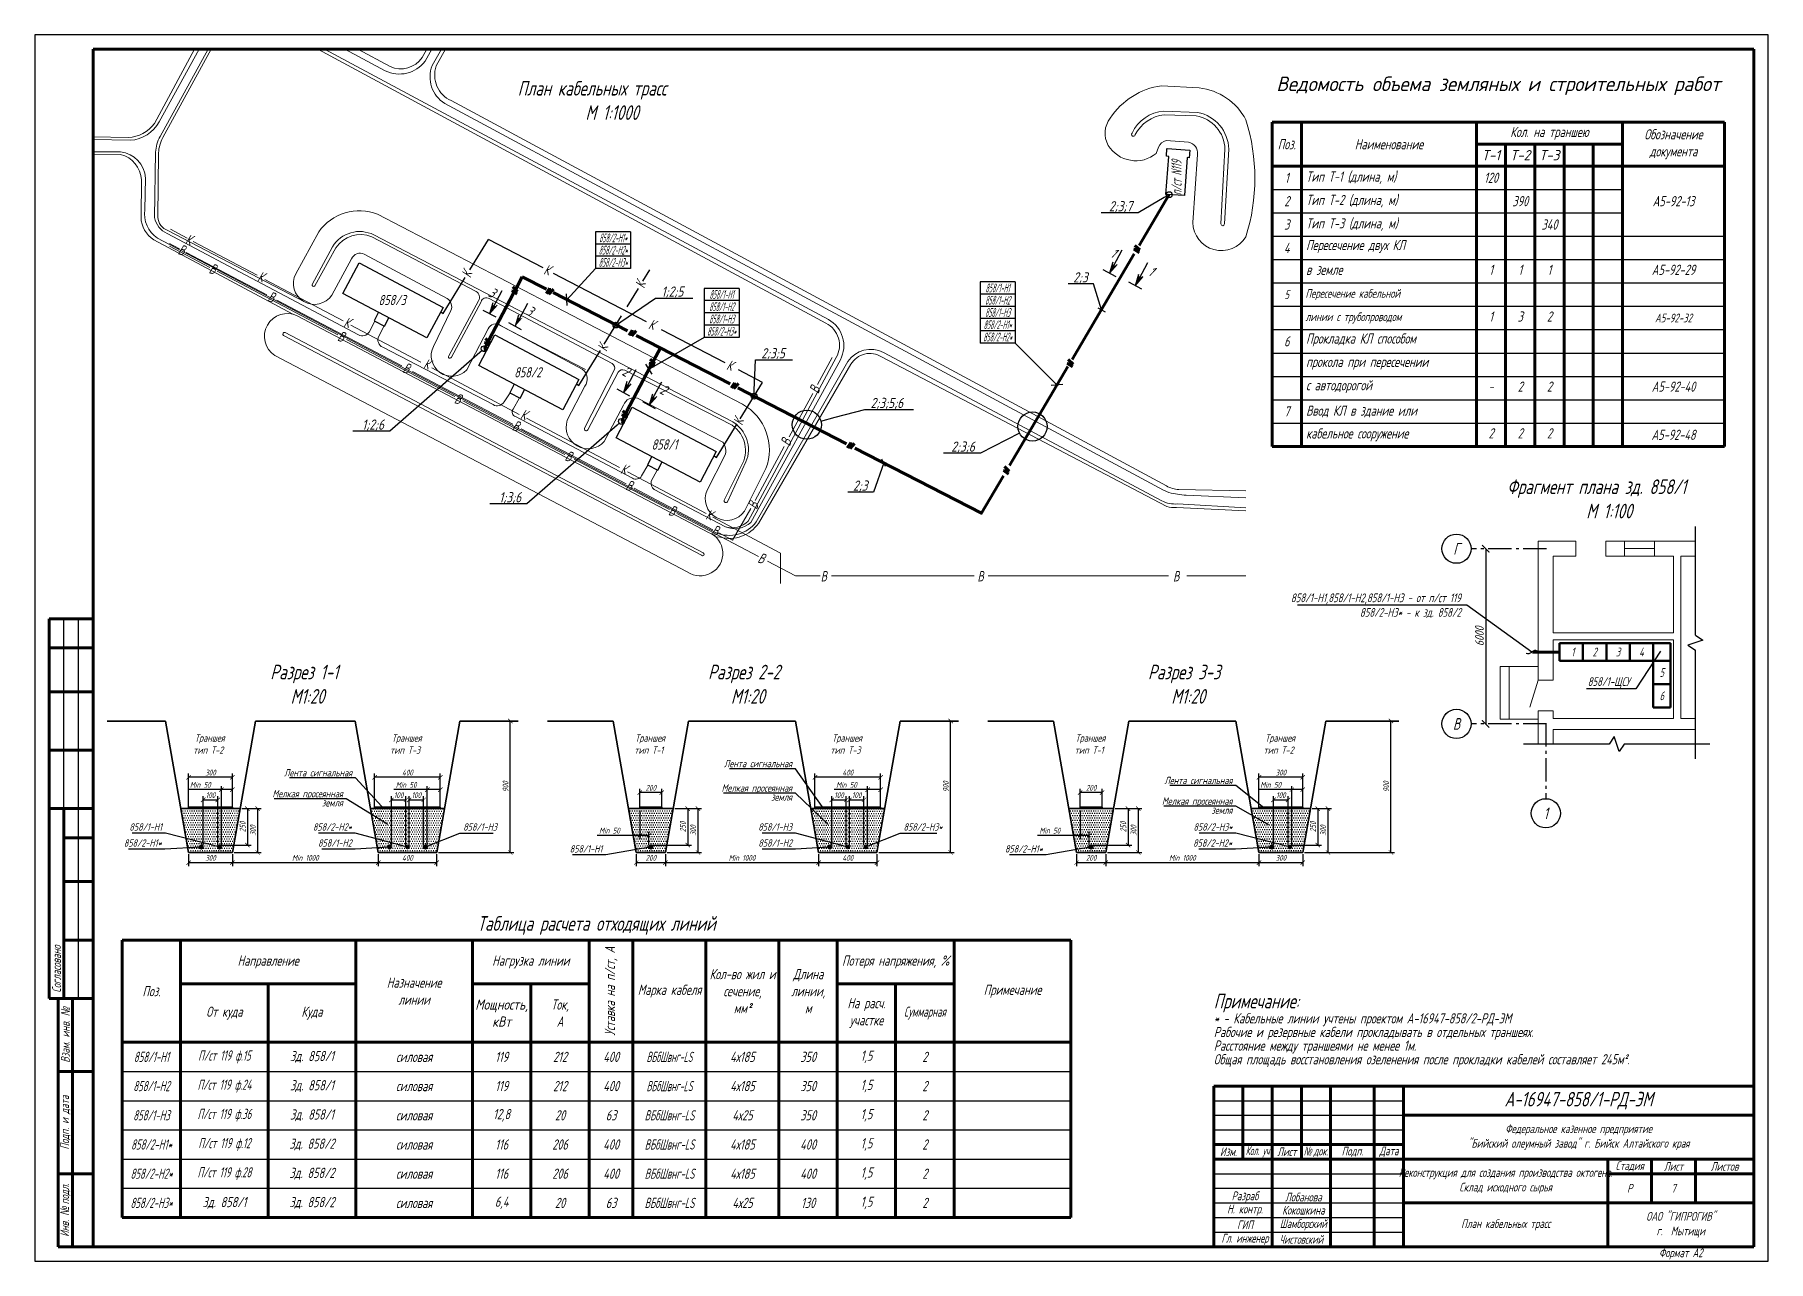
# Model space of a CAD drawing. Header units: millimetres. Extents: x -10490 to 5162, y -5053 to 76.
# Drawn here: x -5440 to -4846, y -344 to 76 of the extents above; entities that cross this region are included whole.
import ezdxf
from ezdxf import colors
from ezdxf.entities.mleader import LeaderData, LeaderLine
from ezdxf.math import Vec2, Vec3

# ---------------------------------------------------------------- set-up
doc = ezdxf.new("R2010")
doc.units = ezdxf.units.MM
doc.linetypes.add('gost6', pattern=[12, 8, -1.5, 1, -1.5])
doc.layers.get('Defpoints').update_dxf_attribs({"color": 33})
for name, color, linetype, lineweight in [('КаБель силовой (Вновь)', 1, 'Continuous', 60), ('Линия выноска', 137, 'Continuous', 25), ('Осевая', 4, 'gost6', 25), ('Размерная', 4, 'Continuous', 25), ('Рамка толстая', 7, 'Continuous', 60), ('Рамка тонкая', 5, 'Continuous', 25), ('Строительный', 251, 'Continuous', 13), ('ТаБлица', 253, 'Continuous', 25), ('Текст', 2, 'Continuous', 25), ('Штампы', 252, 'Continuous', 25), ('Щиты пульты (Вновь)', 5, 'Continuous', 50), ('Элемент эл. схем', 7, 'Continuous', 35)]:
    doc.layers.add(name, color=color, linetype=linetype, lineweight=lineweight)
doc.styles.add('GOST', font='GOST.shx', dxfattribs={"oblique": 15, "height": 3.5})
doc.styles.add('gost shx', font='gost.shx', dxfattribs={"oblique": 15})
doc.styles.add('SIMPLEX', font='simplex.shx', dxfattribs={"width": 0.7, "oblique": 15})
doc.styles.add('СИМПЛЕКС', font='simplex.shx', dxfattribs={"width": 0.7, "oblique": 15, "height": 500})
doc.dimstyles.new('ISO-25', dxfattribs={"dimtxt": 3, "dimasz": 2.5, "dimexe": 1.25, "dimexo": 0.625, "dimtad": 1, "dimtxsty": 'gost shx', "dimcen": 2.5, "dimclrt": 2, "dimadec": 0, "dimazin": 0, "dimtfac": 1, "dimtmove": 0, "dimatfit": 3, "dimfxl": 1, "dimarcsym": 0})

msp = doc.modelspace()

# ---------------------------------------------------------------- texts
at = {"layer": 'ТаБлица', "color": 2, "char_height": 3, "style": 'SIMPLEX'}
for s, insert, width, attachment_point in [('5', (-5011.04361, -13.14683), 10, 5), (' Пересечение кабельной', (-5006.04361, -13.14683), 60, 4), (' линии с трубопроводом', (-5006.04361, -21.14683), 60, 4), ('А5-92-32', (-4878.54361, -21.14683), 35, 5)]:
    msp.add_mtext(s, dxfattribs=dict(at, insert=insert, width=width, attachment_point=attachment_point))
at = {"layer": 'Текст', "color": 5, "style": 'SIMPLEX', "oblique": 15}
for s, rotation, width, p in [('п/ст N119', 90, 0.5, (-5047.06723, 20.883)), ('К', 343.86705613, 0.7, (-5388.69527, 4.31018)), ('В', 343.86705613, 0.7, (-5391.18148, 0.79113)), ('В', 343.86705613, 0.7, (-5380.56163, -5.70164)), ('К', 343.86705613, 0.7, (-5363.96202, -8.43415)), ('К', 71.28150205, 0.7, (-5290.66567, -7.64589)), ('К', 343.86705613, 0.7, (-5265.89204, -6.06007)), ('К', 71.28150205, 0.7, (-5231.21227, -11.21318)), ('В', 343.86705613, 0.7, (-5360.49066, -15.35579)), ('К', 343.86705613, 0.7, (-5334.40845, -24.0757)), ('К', 343.86705613, 0.7, (-5230.00274, -24.79026)), ('В', 343.86705613, 0.7, (-5336.52761, -28.86862)), ('К', 71.28150205, 0.7, (-5244.02473, -32.86887)), ('К', 343.86705613, 0.7, (-5307.08548, -38.30001)), ('В', 343.86705613, 0.7, (-5314.19967, -39.7102)), ('К', 343.86705613, 0.7, (-5203.26051, -38.75316)), ('В', 343.86705613, 0.7, (-5296.52331, -50.21708)), ('В', 71.28150205, 0.7, (-5171.47671, -47.27493)), ('К', 343.86705613, 0.7, (-5273.91873, -55.65584)), ('В', 343.86705613, 0.7, (-5276.63947, -59.4712)), ('К', 71.28150205, 0.7, (-5197.6325, -58.13667)), ('В', 71.28150205, 0.7, (-5181.30975, -65.24739)), ('В', 343.86705613, 0.7, (-5258.62323, -69.85533)), ('К', 343.86705613, 0.7, (-5239.57146, -74.29661)), ('В', 343.86705613, 0.7, (-5237.83528, -79.88669)), ('В', 343.86705613, 0.7, (-5223.1321, -88.52776)), ('К', 343.86705613, 0.7, (-5210.37646, -89.96741)), ('В', 71.28150205, 0.7, (-5192.58917, -86.89904)), ('В', 343.86705613, 0.7, (-5208.36768, -95.28514)), ('В', 343.86705613, 0.7, (-5192.55997, -104.77354)), ('В', 2.91336361, 0.7, (-5170.70425, -111.4082)), ('В', 2.91336361, 0.7, (-5117.0047, -111.4082)), ('В', 2.91336361, 0.7, (-5049.95964, -111.4082))]:
    msp.add_text(s, height=3.5, rotation=rotation, dxfattribs=dict(at, width=width)).set_placement(p)
at = {"layer": 'Текст', "color": 5, "style": 'SIMPLEX', "oblique": 15, "width": 0.7}
for s, p in [('858/3', (-5322.23648, -16.74166)), ('858/2', (-5275.76183, -41.49392)), ('858/1', (-5228.66253, -66.21517))]:
    msp.add_text(s, height=3.5, dxfattribs=at).set_placement(p)
at = {"layer": 'Текст', "style": 'SIMPLEX'}
for s, width, insert, char_height, attachment_point in [('\\pi61.525;План кабельных трасс\\P\\pi84.73;М 1:1000', 192.6032037, (-5336.06399, 60.01069), 5, 1), ('{\\W0.4;858/2-Н1*}', 3.5, (-5241.87044, 6.28022), 3, 5), ('{\\W0.4;858/2-Н2*}', 3.5, (-5241.87044, 2.08022), 3, 5), ('{\\W0.4;858/2-Н3*}', 3.5, (-5241.87044, -2.11978), 3, 5), ('{\\W0.4;858/1-Н1}', 3.5, (-5204.68575, -13.09472), 3, 5), ('{\\W0.4;858/1-Н1}', 3.5, (-5110.13414, -10.86325), 3, 5), ('{\\W0.4;858/1-Н2}', 3.5, (-5204.68575, -17.29472), 3, 5), ('{\\W0.4;858/1-Н3}', 3.5, (-5110.13414, -19.26325), 3, 5), ('{\\W0.4;858/1-Н2}', 3.5, (-5110.13414, -15.06325), 3, 5), ('{\\W0.4;858/1-Н3}', 3.5, (-5204.68575, -21.49472), 3, 5), ('{\\W0.4;858/2-Н1*}', 3.5, (-5110.13414, -23.46325), 3, 5), ('{\\W0.4;858/2-Н3*}', 3.5, (-5204.68575, -25.69472), 3, 5), ('{\\W0.4;858/2-Н2*}', 3.5, (-5110.13414, -27.66325), 3, 5), ('\\pi19.376;Фрагмент плана зд. 858/1 \\P\\pi46.466;М 1:100', 113.85, (-4954.89361, -76.41557), 5, 1), ('Г', 3.5, (-4952.89361, -100.14683), 4, 5), ('\\pi55.932;Разрез 1-1\\P\\pi62.892;М1:20', 140.8694283, (-5415.24234, -139.87079), 5, 1), ('\\pi55.059;Разрез 2-2\\P\\pi62.892;М1:20', 140.8694283, (-5264.37291, -139.87079), 5, 1), ('\\pi54.932;Разрез 3-3\\P\\pi62.892;М1:20', 140.8694283, (-5113.50348, -139.87079), 5, 1), ('В', 3.5, (-4952.89361, -160.14683), 4, 5), ('\\pi8.8171;Траншея \\P\\pi8.2693;тип Т-2', 28.4141546, (-5393.98991, -163.70099), 2.5, 1), ('\\pi11.315;Траншея \\P\\pi10.703;тип Т-3', 33.4092321, (-5328.98991, -163.70099), 2.5, 1), ('\\pi8.8171;Траншея \\P\\pi8.5388;тип Т-1', 28.4141546, (-5243.12048, -163.70099), 2.5, 1), ('\\pi11.315;Траншея \\P\\pi10.703;тип Т-3', 33.4092321, (-5178.12048, -163.70099), 2.5, 1), ('\\pi8.8171;Траншея \\P\\pi8.5388;тип Т-1', 28.4141546, (-5092.25106, -163.70099), 2.5, 1), ('\\pi8.8171;Траншея \\P\\pi8.2693;тип Т-2', 28.4141546, (-5027.25106, -163.70099), 2.5, 1), ('1', 3.5, (-4922.29361, -190.74683), 4, 5)]:
    msp.add_mtext_dynamic_manual_height_columns(s, width=width, gutter_width=12.5, heights=[0], dxfattribs=dict(at, insert=insert, char_height=char_height, attachment_point=attachment_point))
at = {"layer": 'Текст', "char_height": 5, "line_spacing_factor": 0.8}
for s, insert, width, attachment_point, style in [('{\\Q15;\\W0.9;Ведомость объема земляных и строительных работ}', (-4938.54361, 58.35317), 155, 5, 'SIMPLEX'), ('{\\Q15;Таблица расчета отходящих линий}', (-5247.54361, -229.14683), 325, 5, 'SIMPLEX'), ('{\\Q15;\\W0.9;Примечание:\\P\\H0.7x;* - Кабельные линии учтены проектом А-16947-858/2-РД-ЭМ\\PРабочие и резервные кабели прокладывать в отдельных траншеях. \\PРасстояние между траншеями не менее 1м.\\PОбщая площадь восстановления озеленения после прокладки кабелей составляет 245м².}', (-5036.04361, -265.09881), 181, 4, 'GOST')]:
    msp.add_mtext(s, dxfattribs=dict(at, insert=insert, width=width, attachment_point=attachment_point, style=style))
at = {"layer": 'Текст', "style": 'SIMPLEX'}
for s, insert, char_height, width, attachment_point in [('{\\Q15;Кол. на траншею}', (-4921.04361, 42.10317), 3.5, 50, 5), ('{\\Q15;Обозначение документа}', (-4878.54361, 38.35317), 3.5, 35, 5), ('{\\Q15;Поз.}', (-5011.04361, 38.35317), 3.5, 10, 5), ('{\\Q15;Наименование}', (-4976.04361, 38.35317), 3.5, 60, 5), ('{\\Q15;\\W0.9;Т-1}', (-4941.04361, 34.60317), 3.5, 10, 5), ('{\\Q15;\\W0.9;Т-2}', (-4931.04361, 34.60317), 3.5, 10, 5), ('{\\Q15;\\W0.9;Т-3}', (-4921.04361, 34.60317), 3.5, 10, 5), ('{\\Q15;1}', (-5011.04361, 26.85317), 3.5, 10, 5), ('{\\Q15; Тип Т-1 (длина, м)}', (-5006.04361, 26.85317), 3.5, 60, 4), ('120', (-4941.04361, 26.85317), 3.5, 10, 5), ('{\\Q15;2}', (-5011.04361, 18.85317), 3.5, 10, 5), ('{\\Q15; Тип Т-2 (длина, м)}', (-5006.04361, 18.85317), 3.5, 60, 4), ('390', (-4931.04361, 18.85317), 3.5, 10, 5), ('{\\Q15;А5-92-13}', (-4878.54361, 18.85317), 3.5, 35, 5), ('{\\Q15;3}', (-5011.04361, 10.85317), 3.5, 10, 5), ('{\\Q15; Тип Т-3 (длина, м)}', (-5006.04361, 10.85317), 3.5, 60, 4), ('340', (-4921.04361, 10.85317), 3.5, 10, 5), ('{\\Q15;4}', (-5011.04361, 2.85317), 3.5, 10, 5), ('{\\Q15; Пересечение двух КЛ}', (-5006.04361, 3.35317), 3.5, 60, 4), ('{\\Q15; в земле }', (-5006.04361, -4.64683), 3.5, 60, 4), ('{\\Q15;1}', (-4941.04361, -4.64683), 3.5, 10, 5), ('{\\Q15;1}', (-4931.04361, -4.64683), 3.5, 10, 5), ('{\\Q15;1}', (-4921.04361, -4.64683), 3.5, 10, 5), ('{\\Q15;А5-92-29}', (-4878.54361, -4.64683), 3.5, 35, 5), ('{\\Q15;1}', (-4941.04361, -20.64683), 3.5, 10, 5), ('{\\Q15;3}', (-4931.04361, -20.64683), 3.5, 10, 5), ('{\\Q15;2}', (-4921.04361, -20.64683), 3.5, 10, 5), ('{\\Q15;6}', (-5011.04361, -29.14683), 3.5, 10, 5), ('{\\Q15; Прокладка КЛ способом}', (-5006.04361, -28.64683), 3.5, 60, 4), ('{\\Q15; прокола при пересечении}', (-5006.04361, -36.64683), 3.5, 60, 4), ('{\\Q15; с автодорогой}', (-5006.04361, -44.64683), 3.5, 60, 4), ('-', (-4941.04361, -44.64683), 3.5, 10, 5), ('{\\Q15;2}', (-4931.04361, -44.64683), 3.5, 10, 5), ('{\\Q15;2}', (-4921.04361, -44.64683), 3.5, 10, 5), ('{\\Q15;А5-92-40}', (-4878.54361, -44.64683), 3.5, 35, 5), ('{\\Q15;7}', (-5011.04361, -53.14683), 3.5, 10, 5), ('{\\Q15; Ввод КЛ в здание или}', (-5006.04361, -53.14683), 3.5, 60, 4), ('{\\Q15; кабельное сооружение }', (-5006.04361, -61.14683), 3.5, 60, 4), ('{\\Q15;2}', (-4941.04361, -60.64683), 3.5, 10, 5), ('2', (-4931.04361, -60.64683), 3.5, 10, 5), ('2', (-4921.04361, -60.64683), 3.5, 10, 5), ('{\\Q15;А5-92-48}', (-4878.54361, -61.14683), 3.5, 35, 5), ('{\\W0.6;1}', (-4913.05558, -135.52025), 3, 7.0239295, 5), ('{\\W0.6;2}', (-4905.54361, -135.52025), 3, 8, 5), ('{\\W0.6;3}', (-4897.54361, -135.52025), 3, 8, 5), ('{\\W0.6;4}', (-4889.54361, -135.52025), 3, 8, 5), ('{\\W0.6;5}', (-4882.54361, -142.52025), 3, 6, 5), ('{\\W0.6;6}', (-4882.54361, -150.52025), 3, 6, 5), ('{\\Q15;Направление}', (-5360.04361, -241.64683), 3.5, 60, 5), ('{\\Q15;Нагрузка линии}', (-5270.04361, -241.64683), 3.5, 40, 5), ('{\\Q15;Потеря напряжения, %}', (-5145.04361, -241.64683), 3.5, 40, 5), ('{\\Q15;Назначение\\Pлинии}', (-5310.04361, -251.64683), 3.5, 40, 5), ('{\\Q15;Марка кабеля}', (-5222.49824, -251.64683), 3.5, 24.9092481, 5), ('{\\Q15;Кол-во жил и сечение,\\Pмм\\W0.9;²}', (-5197.49824, -251.64683), 3.5, 24.9092481, 5), ('{\\Q15;Длина линии,\\Pм}', (-5174.99824, -251.64683), 3.5, 19.9092481, 5), ('{\\Q15;Примечание}', (-5104.99824, -251.64683), 3.5, 39.9092481, 5), ('{\\Q15;Поз.}', (-5400.04361, -251.64683), 3.5, 20, 5), ('{\\Q15;\\W0.8;Мощность, кВт}', (-5280.04361, -259.14683), 3.5, 20, 5), ('{\\Q15;Ток,\\PА}', (-5260.04361, -259.14683), 3.5, 20, 5), ('{\\Q15;На расч. участке}', (-5155.04361, -259.14683), 3.5, 20, 5), ('{\\Q15;От куда}', (-5375.04361, -259.14683), 3.5, 30, 5), ('{\\Q15;Куда}', (-5345.04361, -259.14683), 3.5, 30, 5), ('{\\W0.6;Суммарная}', (-5135.04361, -259.14683), 3.5, 20, 5), ('{\\W0.6;858/1-Н1}', (-5400.04361, -274.14683), 3.5, 20, 5), ('{\\W0.6;П/ст 119 ф.15}', (-5375.04361, -274.14683), 3.5, 30, 5), ('{\\Q15;Зд. 858/1}', (-5345.04361, -274.14683), 3.5, 30, 5), ('119', (-5280.04361, -274.14683), 3.5, 20, 5), ('212', (-5260.04361, -274.14683), 3.5, 20, 5), ('400', (-5242.54361, -274.14683), 3.5, 15, 5), ('{\\W0.5;ВБбШвнг-LS}', (-5222.54361, -274.14683), 3.5, 25, 5), ('{\\Q15;4х185}', (-5197.54361, -274.14683), 3.5, 25, 5), ('350', (-5175.04361, -274.14683), 3.5, 20, 5), ('{\\Q15;1,5}', (-5155.04361, -274.14683), 3.5, 20, 5), ('{\\Q15;2}', (-5135.04361, -274.14683), 3.5, 20, 5), ('{\\Q15;силовая}', (-5310.04361, -274.14683), 3.5, 40, 5), ('{\\W0.6;858/1-Н2}', (-5400.04361, -284.14683), 3.5, 20, 5), ('{\\W0.6;П/ст 119 ф.24}', (-5375.04361, -284.14683), 3.5, 30, 5), ('{\\Q15;Зд. 858/1}', (-5345.04361, -284.14683), 3.5, 30, 5), ('{\\Q15;силовая}', (-5310.04361, -284.14683), 3.5, 40, 5), ('119', (-5280.04361, -284.14683), 3.5, 20, 5), ('212', (-5260.04361, -284.14683), 3.5, 20, 5), ('400', (-5242.54361, -284.14683), 3.5, 15, 5), ('{\\W0.5;ВБбШвнг-LS}', (-5222.54361, -284.14683), 3.5, 25, 5), ('{\\Q15;4х185}', (-5197.54361, -284.14683), 3.5, 25, 5), ('350', (-5175.04361, -284.14683), 3.5, 20, 5), ('{\\Q15;1,5}', (-5155.04361, -284.14683), 3.5, 20, 5), ('{\\Q15;2}', (-5135.04361, -284.14683), 3.5, 20, 5), ('{\\W0.6;858/1-Н3}', (-5400.04361, -294.14683), 3.5, 20, 5), ('{\\W0.6;П/ст 119 ф.36}', (-5375.04361, -294.14683), 3.5, 30, 5), ('{\\Q15;Зд. 858/1}', (-5345.04361, -294.14683), 3.5, 30, 5), ('{\\Q15;силовая}', (-5310.04361, -294.14683), 3.5, 40, 5), ('12,8', (-5280.04361, -294.14683), 3.5, 20, 5), ('20', (-5260.04361, -294.14683), 3.5, 20, 5), ('{\\Q15;63}', (-5242.54361, -294.14683), 3.5, 15, 5), ('{\\W0.6;ВБбШвнг-LS}', (-5222.54361, -294.14683), 3.5, 25, 5), ('{\\Q15;4х25}', (-5197.54361, -294.14683), 3.5, 25, 5), ('350', (-5175.04361, -294.14683), 3.5, 20, 5), ('{\\Q15;1,5}', (-5155.04361, -294.14683), 3.5, 20, 5), ('{\\Q15;2}', (-5135.04361, -294.14683), 3.5, 20, 5), ('{\\W0.6;858/2-Н1*}', (-5400.04361, -304.14683), 3.5, 20, 5), ('{\\W0.6;П/ст 119 ф.12}', (-5375.04361, -304.14683), 3.5, 30, 5), ('{\\Q15;Зд. 858/2}', (-5345.04361, -304.14683), 3.5, 30, 5), ('116', (-5280.04361, -304.14683), 3.5, 20, 5), ('206', (-5260.04361, -304.14683), 3.5, 20, 5), ('400', (-5242.54361, -304.14683), 3.5, 15, 5), ('{\\W0.6;ВБбШвнг-LS}', (-5222.54361, -304.14683), 3.5, 25, 5), ('{\\Q15;4х185}', (-5197.54361, -304.14683), 3.5, 25, 5), ('{\\Q15;400}', (-5175.04361, -304.14683), 3.5, 20, 5), ('{\\Q15;1,5}', (-5155.04361, -304.14683), 3.5, 20, 5), ('{\\Q15;2}', (-5135.04361, -304.14683), 3.5, 20, 5), ('{\\Q15;силовая}', (-5310.04361, -304.14683), 3.5, 40, 5), ('{\\W0.6;858/2-Н2*}', (-5400.04361, -314.14683), 3.5, 20, 5), ('{\\W0.6;П/ст 119 ф.28}', (-5375.04361, -314.14683), 3.5, 30, 5), ('{\\Q15;Зд. 858/2}', (-5345.04361, -314.14683), 3.5, 30, 5), ('{\\Q15;силовая}', (-5310.04361, -314.14683), 3.5, 40, 5), ('116', (-5280.04361, -314.14683), 3.5, 20, 5), ('206', (-5260.04361, -314.14683), 3.5, 20, 5), ('400', (-5242.54361, -314.14683), 3.5, 15, 5), ('{\\W0.6;ВБбШвнг-LS}', (-5222.54361, -314.14683), 3.5, 25, 5), ('{\\Q15;4х185}', (-5197.54361, -314.14683), 3.5, 25, 5), ('{\\Q15;400}', (-5175.04361, -314.14683), 3.5, 20, 5), ('{\\Q15;1,5}', (-5155.04361, -314.14683), 3.5, 20, 5), ('{\\Q15;2}', (-5135.04361, -314.14683), 3.5, 20, 5), ('{\\W0.6;858/2-Н3*}', (-5400.04361, -324.14683), 3.5, 20, 5), ('Зд. 858/1', (-5375.04361, -324.14683), 3.5, 30, 5), ('{\\Q15;Зд. 858/2}', (-5345.04361, -324.14683), 3.5, 30, 5), ('{\\Q15;силовая}', (-5310.04361, -324.14683), 3.5, 40, 5), ('6,4', (-5280.04361, -324.14683), 3.5, 20, 5), ('20', (-5260.04361, -324.14683), 3.5, 20, 5), ('{\\Q15;63}', (-5242.54361, -324.14683), 3.5, 15, 5), ('{\\W0.6;ВБбШвнг-LS}', (-5222.54361, -324.14683), 3.5, 25, 5), ('{\\Q15;4х25}', (-5197.54361, -324.14683), 3.5, 25, 5), ('{\\Q15;130}', (-5175.04361, -324.14683), 3.5, 20, 5), ('{\\Q15;1,5}', (-5155.04361, -324.14683), 3.5, 20, 5), ('{\\Q15;2}', (-5135.04361, -324.14683), 3.5, 20, 5)]:
    msp.add_mtext(s, dxfattribs=dict(at, insert=insert, char_height=char_height, width=width, attachment_point=attachment_point))
at = {"layer": 'Текст', "char_height": 3.5, "attachment_point": 1, "rotation": 331.73622915, "style": 'GOST'}
for s, insert in [('\\pi1.3389;1', (-5071.234, 3.65308)), ('\\pi1.3389;1', (-5058.30647, -2.59867)), ('\\pi0.38194;3', (-5283.66842, -10.25051)), ('\\pi0.38194;3', (-5270.74089, -16.50226)), ('\\pi0.38194;2', (-5237.78001, -37.25937)), ('\\pi0.38194;2', (-5224.85248, -43.51112))]:
    msp.add_mtext_dynamic_manual_height_columns(s, width=3.689736, gutter_width=12.5, heights=[0], dxfattribs=dict(at, insert=insert))
at = {"layer": 'Текст', "insert": (-5242.54361, -251.64683), "char_height": 3.5, "width": 35, "attachment_point": 5, "rotation": 90, "style": 'SIMPLEX'}
msp.add_mtext('{\\Q15;Уставка на п/ст, А}', dxfattribs=at)
at = {"layer": 'Штампы', "color": 2, "char_height": 3, "rotation": 90, "style": 'SIMPLEX'}
for s, insert, width, attachment_point in [('Согласовано', (-5432.54361, -252.14683), 61, 4), ('Взам. инв. {\\fArial|b0|i0|c204|p34;№}', (-5429.54361, -266.64683), 25, 5), ('Подп. и дата', (-5429.54361, -296.64683), 35, 5), ('Инв. {\\fArial|b0|i0|c204|p34;№ }подл.', (-5429.54361, -326.64683), 25, 5)]:
    msp.add_mtext(s, dxfattribs=dict(at, insert=insert, width=width, attachment_point=attachment_point))
at = {"layer": 'Штампы', "color": 2, "attachment_point": 5, "style": 'SIMPLEX'}
for s, insert, char_height, width in [('А-16947-858/1-РД-ЭМ', (-4911.04361, -289.14683), 5, 120), ('Федеральное казенное предприятие\\P"Бийский олеумный завод" г. Бийск Алтайского края', (-4911.04361, -301.64683), 3, 120), ('Изм.', (-5031.04361, -306.64683), 3, 10), ('{\\W0.5;Кол. уч}', (-5021.04361, -306.64683), 3, 10), ('{\\W0.7;Лист}', (-5011.04361, -306.64683), 3, 10), ('{\\fArial|b0|i0|c204|p34;\\W0.6;№ \\Fsimplex|c204;док.}', (-5001.04361, -306.64683), 3, 10), ('Подп.', (-4988.54361, -306.64683), 3, 15), ('{\\W0.7;Дата}', (-4976.04361, -306.64683), 3, 10), ('Реконструкция для создания производства октогена. \\PСклад исходного сырья', (-4936.04361, -316.64683), 3, 70), ('Стадия', (-4893.54361, -311.64683), 3, 15), ('Лист', (-4878.54361, -311.64683), 3, 15), ('Листов', (-4861.04361, -311.64683), 3, 20), (' Разраб', (-5026.04361, -322.14683), 3, 20), (' Лобанова', (-5006.04361, -322.14683), 3, 20), ('Р', (-4893.54361, -319.14683), 3, 15), ('7', (-4878.54361, -319.14683), 3, 15), (' Н. контр.', (-5026.04361, -326.64683), 3, 20), (' Кокошкина', (-5006.04361, -326.64683), 3, 20), ('ОАО "ГИПРОГИВ"\\Pг.  Мытищи', (-4876.04361, -331.64683), 3, 50), (' ГИП', (-5026.04361, -331.64683), 3, 20), ('{\\W0.6; Шамборский}', (-5006.04361, -331.64683), 3, 20), ('План кабельных трасс', (-4936.04361, -331.64683), 3, 70), ('{\\W0.6; Гл. инженер}', (-5026.04361, -336.64683), 3, 20), ('{\\W0.6;Чистовский}', (-5006.04361, -336.64683), 3, 20), ('Формат А2', (-4876.04361, -341.64683), 3, 50)]:
    msp.add_mtext(s, dxfattribs=dict(at, insert=insert, char_height=char_height, width=width))

# ---------------------------------------------------------------- blocks, each defined once
blk = doc.blocks.new('A$C0CDB385D')
at = {"layer": 'Рамка толстая'}
for p, q in [((20, 415), (20, 5)), ((589, 415), (20, 415)), ((589, 5), (589, 415)), ((20, 5), (589, 5))]:
    blk.add_line(p, q, dxfattribs=at)
at = {"layer": 'Рамка тонкая'}
for p, q in [((0, 420), (0, 0)), ((594, 420), (0, 420)), ((594, 0), (594, 420)), ((0, 0), (594, 0))]:
    blk.add_line(p, q, dxfattribs=at)
blk = doc.blocks.new('_Oblique')
at = {"color": 0, "linetype": 'ByBlock', "lineweight": -2}
blk.add_line((-0.5, -0.5), (0.5, 0.5), dxfattribs=at)
blk = doc.blocks.new('_DotBlank')
at = {"color": 0, "linetype": 'ByBlock', "lineweight": -2}
blk.add_line((-0.5, 0), (-1, 0), dxfattribs=at)
blk.add_circle((0, 0), 0.5, dxfattribs=at)
blk = doc.blocks.new('_ArchTick')
at = {"color": 0, "linetype": 'ByBlock', "const_width": 0.15}
blk.add_lwpolyline([(-0.5, -0.5), (0.5, 0.5)], dxfattribs=at)
blk = doc.blocks.new('*D626')
at = {"layer": 'Defpoints', "color": 0, "transparency": 16777216}
for p in [(-4942.89, -100.15), (-4942.89, -160.15), (-4942.89, -160.15)]:
    blk.add_point(p, dxfattribs=at)
at = {"layer": 'Размерная', "color": 0, "lineweight": -2, "transparency": 16777216}
for p, q in [((-4943.52, -100.15), (-4944.14, -100.15)), ((-4942.89, -100.15), (-4942.89, -160.15)), ((-4943.52, -160.15), (-4944.14, -160.15))]:
    blk.add_line(p, q, dxfattribs=at)
at = {"layer": 'Размерная', "color": 0, "lineweight": -2, "transparency": 16777216, "xscale": 2.5, "yscale": 2.5, "zscale": 2.5}
for p, rotation in [((-4942.89, -100.15), 90), ((-4942.89, -160.15), 270)]:
    blk.add_blockref('_ArchTick', p, dxfattribs=dict(at, rotation=rotation))
at = {"layer": 'Размерная', "color": 2, "transparency": 16777216, "insert": (-4945.02, -130.15), "char_height": 3, "attachment_point": 5, "rotation": 90, "style": 'gost shx'}
blk.add_mtext('6000', dxfattribs=at)
blk = doc.blocks.new('_None')
blk = doc.blocks.new('_Integral')
at = {"color": 0, "linetype": 'ByBlock', "lineweight": -2}
for centre, start, end in [((0.44, -0.09), 102, 168), ((-0.44, 0.09), 282, 348)]:
    blk.add_arc(centre, 0.454, start, end, dxfattribs=at)
blk = doc.blocks.new('*D627')
at = {"layer": 'Defpoints', "color": 0, "transparency": 16777216}
for p in [(-5291.87, -159.15), (-5277.09, -159.15), (-5302.31, -204.15)]:
    blk.add_point(p, dxfattribs=at)
at = {"layer": 'Размерная', "color": 0, "lineweight": -2, "transparency": 16777216}
for p, q in [((-5291.25, -159.15), (-5275.84, -159.15)), ((-5277.09, -204.15), (-5277.09, -159.15)), ((-5301.68, -204.15), (-5275.84, -204.15))]:
    blk.add_line(p, q, dxfattribs=at)
at = {"layer": 'Размерная', "color": 0, "lineweight": -2, "transparency": 16777216, "xscale": 1.5, "yscale": 1.5, "zscale": 1.5}
for p, rotation in [((-5277.09, -159.15), 90), ((-5277.09, -204.15), 270)]:
    blk.add_blockref('_ArchTick', p, dxfattribs=dict(at, rotation=rotation))
at = {"layer": 'Размерная', "color": 2, "transparency": 16777216, "insert": (-5278.71, -181.65), "char_height": 2, "attachment_point": 5, "rotation": 90, "style": 'SIMPLEX'}
blk.add_mtext('900', dxfattribs=at)
blk = doc.blocks.new('*D628')
at = {"layer": 'Defpoints', "color": 0, "transparency": 16777216}
for p in [(-5312.84, -186.15), (-5317.84, -202.28), (-5312.84, -202.28)]:
    blk.add_point(p, dxfattribs=at)
at = {"layer": 'Размерная', "color": 0, "lineweight": -2, "transparency": 16777216}
for p, q in [((-5317.84, -201.65), (-5317.84, -184.9)), ((-5317.84, -186.15), (-5312.84, -186.15)), ((-5312.84, -201.65), (-5312.84, -184.9))]:
    blk.add_line(p, q, dxfattribs=at)
at = {"layer": 'Размерная', "color": 0, "lineweight": -2, "transparency": 16777216, "xscale": 1.5, "yscale": 1.5, "zscale": 1.5, "rotation": 180}
blk.add_blockref('_ArchTick', (-5317.84, -186.15), dxfattribs=at)
at = {"layer": 'Размерная', "color": 0, "lineweight": -2, "transparency": 16777216, "xscale": 1.5, "yscale": 1.5, "zscale": 1.5}
blk.add_blockref('_ArchTick', (-5312.84, -186.15), dxfattribs=at)
at = {"layer": 'Размерная', "color": 2, "transparency": 16777216, "insert": (-5315.34, -184.52), "char_height": 2, "attachment_point": 5, "style": 'SIMPLEX'}
blk.add_mtext('100', dxfattribs=at)
blk = doc.blocks.new('*D615')
at = {"layer": 'Defpoints', "color": 0, "transparency": 16777216}
for p in [(-5306.78, -186.15), (-5311.78, -202.28), (-5306.78, -202.28)]:
    blk.add_point(p, dxfattribs=at)
at = {"layer": 'Размерная', "color": 0, "lineweight": -2, "transparency": 16777216}
for p, q in [((-5311.78, -201.65), (-5311.78, -184.9)), ((-5311.78, -186.15), (-5306.78, -186.15)), ((-5306.78, -201.65), (-5306.78, -184.9))]:
    blk.add_line(p, q, dxfattribs=at)
at = {"layer": 'Размерная', "color": 0, "lineweight": -2, "transparency": 16777216, "xscale": 1.5, "yscale": 1.5, "zscale": 1.5, "rotation": 180}
blk.add_blockref('_ArchTick', (-5311.78, -186.15), dxfattribs=at)
at = {"layer": 'Размерная', "color": 0, "lineweight": -2, "transparency": 16777216, "xscale": 1.5, "yscale": 1.5, "zscale": 1.5}
blk.add_blockref('_ArchTick', (-5306.78, -186.15), dxfattribs=at)
at = {"layer": 'Размерная', "color": 2, "transparency": 16777216, "insert": (-5309.28, -184.52), "char_height": 2, "attachment_point": 5, "style": 'SIMPLEX'}
blk.add_mtext('100', dxfattribs=at)
blk = doc.blocks.new('*D629')
at = {"layer": 'Defpoints', "color": 0, "transparency": 16777216}
for p in [(-5323.56, -178.42), (-5323.56, -189.15), (-5301.06, -189.15)]:
    blk.add_point(p, dxfattribs=at)
at = {"layer": 'Размерная', "color": 0, "lineweight": -2, "transparency": 16777216}
for p, q in [((-5323.56, -188.52), (-5323.56, -177.17)), ((-5301.06, -188.52), (-5301.06, -177.17)), ((-5301.06, -178.42), (-5323.56, -178.42))]:
    blk.add_line(p, q, dxfattribs=at)
at = {"layer": 'Размерная', "color": 0, "lineweight": -2, "transparency": 16777216, "xscale": 1.5, "yscale": 1.5, "zscale": 1.5, "rotation": 180}
blk.add_blockref('_ArchTick', (-5323.56, -178.42), dxfattribs=at)
at = {"layer": 'Размерная', "color": 0, "lineweight": -2, "transparency": 16777216, "xscale": 1.5, "yscale": 1.5, "zscale": 1.5}
blk.add_blockref('_ArchTick', (-5301.06, -178.42), dxfattribs=at)
at = {"layer": 'Размерная', "color": 2, "transparency": 16777216, "insert": (-5312.31, -176.8), "char_height": 2, "attachment_point": 5, "style": 'SIMPLEX'}
blk.add_mtext('400', dxfattribs=at)
blk = doc.blocks.new('*D630')
at = {"layer": 'Defpoints', "color": 0, "transparency": 16777216}
for p in [(-5322.31, -204.15), (-5302.31, -204.15), (-5302.31, -207.64)]:
    blk.add_point(p, dxfattribs=at)
at = {"layer": 'Размерная', "color": 0, "lineweight": -2, "transparency": 16777216}
for p, q in [((-5322.31, -204.77), (-5322.31, -208.89)), ((-5322.31, -207.64), (-5302.31, -207.64)), ((-5302.31, -204.77), (-5302.31, -208.89))]:
    blk.add_line(p, q, dxfattribs=at)
at = {"layer": 'Размерная', "color": 0, "lineweight": -2, "transparency": 16777216, "xscale": 1.5, "yscale": 1.5, "zscale": 1.5, "rotation": 180}
blk.add_blockref('_ArchTick', (-5322.31, -207.64), dxfattribs=at)
at = {"layer": 'Размерная', "color": 0, "lineweight": -2, "transparency": 16777216, "xscale": 1.5, "yscale": 1.5, "zscale": 1.5}
blk.add_blockref('_ArchTick', (-5302.31, -207.64), dxfattribs=at)
at = {"layer": 'Размерная', "color": 2, "transparency": 16777216, "insert": (-5312.31, -206.01), "char_height": 2, "attachment_point": 5, "style": 'SIMPLEX'}
blk.add_mtext('400', dxfattribs=at)
blk = doc.blocks.new('*D631')
at = {"layer": 'Defpoints', "color": 0, "transparency": 16777216}
for p in [(-5387.31, -204.15), (-5372.31, -204.15), (-5372.31, -207.64)]:
    blk.add_point(p, dxfattribs=at)
at = {"layer": 'Размерная', "color": 0, "lineweight": -2, "transparency": 16777216}
for p, q in [((-5387.31, -204.77), (-5387.31, -208.89)), ((-5387.31, -207.64), (-5372.31, -207.64)), ((-5372.31, -204.77), (-5372.31, -208.89))]:
    blk.add_line(p, q, dxfattribs=at)
at = {"layer": 'Размерная', "color": 0, "lineweight": -2, "transparency": 16777216, "xscale": 1.5, "yscale": 1.5, "zscale": 1.5, "rotation": 180}
blk.add_blockref('_ArchTick', (-5387.31, -207.64), dxfattribs=at)
at = {"layer": 'Размерная', "color": 0, "lineweight": -2, "transparency": 16777216, "xscale": 1.5, "yscale": 1.5, "zscale": 1.5}
blk.add_blockref('_ArchTick', (-5372.31, -207.64), dxfattribs=at)
at = {"layer": 'Размерная', "color": 2, "transparency": 16777216, "insert": (-5379.81, -206.01), "char_height": 2, "attachment_point": 5, "style": 'SIMPLEX'}
blk.add_mtext('300', dxfattribs=at)
blk = doc.blocks.new('*D616')
at = {"layer": 'Defpoints', "color": 0, "transparency": 16777216}
for p in [(-5372.31, -204.15), (-5322.31, -204.15), (-5322.31, -207.64)]:
    blk.add_point(p, dxfattribs=at)
at = {"layer": 'Размерная', "color": 0, "lineweight": -2, "transparency": 16777216}
for p, q in [((-5372.31, -204.77), (-5372.31, -208.89)), ((-5372.31, -207.64), (-5322.31, -207.64)), ((-5322.31, -204.77), (-5322.31, -208.89))]:
    blk.add_line(p, q, dxfattribs=at)
at = {"layer": 'Размерная', "color": 0, "lineweight": -2, "transparency": 16777216, "xscale": 1.5, "yscale": 1.5, "zscale": 1.5, "rotation": 180}
blk.add_blockref('_ArchTick', (-5372.31, -207.64), dxfattribs=at)
at = {"layer": 'Размерная', "color": 0, "lineweight": -2, "transparency": 16777216, "xscale": 1.5, "yscale": 1.5, "zscale": 1.5}
blk.add_blockref('_ArchTick', (-5322.31, -207.64), dxfattribs=at)
at = {"layer": 'Размерная', "color": 2, "transparency": 16777216, "insert": (-5347.31, -206.01), "char_height": 2, "attachment_point": 5, "style": 'SIMPLEX'}
blk.add_mtext('Min 1000', dxfattribs=at)
blk = doc.blocks.new('*D617')
at = {"layer": 'Defpoints', "color": 0, "transparency": 16777216}
for p in [(-5377.31, -186.15), (-5382.31, -202.28), (-5377.31, -202.28)]:
    blk.add_point(p, dxfattribs=at)
at = {"layer": 'Размерная', "color": 0, "lineweight": -2, "transparency": 16777216}
for p, q in [((-5382.31, -201.65), (-5382.31, -184.9)), ((-5382.31, -186.15), (-5377.31, -186.15)), ((-5377.31, -201.65), (-5377.31, -184.9))]:
    blk.add_line(p, q, dxfattribs=at)
at = {"layer": 'Размерная', "color": 0, "lineweight": -2, "transparency": 16777216, "xscale": 1.5, "yscale": 1.5, "zscale": 1.5, "rotation": 180}
blk.add_blockref('_ArchTick', (-5382.31, -186.15), dxfattribs=at)
at = {"layer": 'Размерная', "color": 0, "lineweight": -2, "transparency": 16777216, "xscale": 1.5, "yscale": 1.5, "zscale": 1.5}
blk.add_blockref('_ArchTick', (-5377.31, -186.15), dxfattribs=at)
at = {"layer": 'Размерная', "color": 2, "transparency": 16777216, "insert": (-5379.81, -184.52), "char_height": 2, "attachment_point": 5, "style": 'SIMPLEX'}
blk.add_mtext('100', dxfattribs=at)
blk = doc.blocks.new('*D618')
at = {"layer": 'Defpoints', "color": 0, "transparency": 16777216}
for p in [(-5387.31, -178.42), (-5387.31, -189.15), (-5372.31, -189.15)]:
    blk.add_point(p, dxfattribs=at)
at = {"layer": 'Размерная', "color": 0, "lineweight": -2, "transparency": 16777216}
for p, q in [((-5387.31, -188.52), (-5387.31, -177.17)), ((-5372.31, -188.52), (-5372.31, -177.17)), ((-5372.31, -178.42), (-5387.31, -178.42))]:
    blk.add_line(p, q, dxfattribs=at)
at = {"layer": 'Размерная', "color": 0, "lineweight": -2, "transparency": 16777216, "xscale": 1.5, "yscale": 1.5, "zscale": 1.5, "rotation": 180}
blk.add_blockref('_ArchTick', (-5387.31, -178.42), dxfattribs=at)
at = {"layer": 'Размерная', "color": 0, "lineweight": -2, "transparency": 16777216, "xscale": 1.5, "yscale": 1.5, "zscale": 1.5}
blk.add_blockref('_ArchTick', (-5372.31, -178.42), dxfattribs=at)
at = {"layer": 'Размерная', "color": 2, "transparency": 16777216, "insert": (-5379.81, -176.8), "char_height": 2, "attachment_point": 5, "style": 'SIMPLEX'}
blk.add_mtext('300', dxfattribs=at)
blk = doc.blocks.new('*D632')
at = {"layer": 'Defpoints', "color": 0, "transparency": 16777216}
for p in [(-5369.66, -189.15), (-5376.68, -201.65), (-5367.16, -201.65)]:
    blk.add_point(p, dxfattribs=at)
at = {"layer": 'Размерная', "color": 0, "lineweight": -2, "transparency": 16777216}
for p, q in [((-5369.04, -189.15), (-5365.91, -189.15)), ((-5367.16, -189.15), (-5367.16, -201.65)), ((-5376.05, -201.65), (-5365.91, -201.65))]:
    blk.add_line(p, q, dxfattribs=at)
at = {"layer": 'Размерная', "color": 0, "lineweight": -2, "transparency": 16777216, "xscale": 1.5, "yscale": 1.5, "zscale": 1.5}
for p, rotation in [((-5367.16, -189.15), 90), ((-5367.16, -201.65), 270)]:
    blk.add_blockref('_ArchTick', p, dxfattribs=dict(at, rotation=rotation))
at = {"layer": 'Размерная', "color": 2, "transparency": 16777216, "insert": (-5368.79, -195.4), "char_height": 2, "attachment_point": 5, "rotation": 90, "style": 'SIMPLEX'}
blk.add_mtext('250', dxfattribs=at)
blk = doc.blocks.new('*D619')
at = {"layer": 'Defpoints', "color": 0, "transparency": 16777216}
for p in [(-5369.66, -189.15), (-5372.31, -204.15), (-5363.66, -204.15)]:
    blk.add_point(p, dxfattribs=at)
at = {"layer": 'Размерная', "color": 0, "lineweight": -2, "transparency": 16777216}
for p, q in [((-5369.04, -189.15), (-5362.41, -189.15)), ((-5363.66, -189.15), (-5363.66, -204.15)), ((-5371.68, -204.15), (-5362.41, -204.15))]:
    blk.add_line(p, q, dxfattribs=at)
at = {"layer": 'Размерная', "color": 0, "lineweight": -2, "transparency": 16777216, "xscale": 1.5, "yscale": 1.5, "zscale": 1.5}
for p, rotation in [((-5363.66, -189.15), 90), ((-5363.66, -204.15), 270)]:
    blk.add_blockref('_ArchTick', p, dxfattribs=dict(at, rotation=rotation))
at = {"layer": 'Размерная', "color": 2, "transparency": 16777216, "insert": (-5365.29, -196.65), "char_height": 2, "attachment_point": 5, "rotation": 90, "style": 'SIMPLEX'}
blk.add_mtext('300', dxfattribs=at)
blk = doc.blocks.new('_Dot')
at = {"color": 0, "linetype": 'ByBlock', "lineweight": -2}
blk.add_line((-0.5, 0), (-1, 0), dxfattribs=at)
at = {"color": 0, "linetype": 'ByBlock', "const_width": 0.5}
blk.add_lwpolyline([(-0.25, 0, 1), (0.25, 0, 1)], format="xyb", close=True, dxfattribs=at)
blk = doc.blocks.new('*D633')
at = {"layer": 'Defpoints', "color": 0, "transparency": 16777216}
for p in [(-5301.06, -182.65), (-5301.06, -188.65), (-5305.52, -202.28)]:
    blk.add_point(p, dxfattribs=at)
at = {"layer": 'Размерная', "color": 0, "lineweight": -2, "transparency": 16777216}
for p, q in [((-5305.52, -182.65), (-5317.04, -182.65)), ((-5305.52, -201.65), (-5305.52, -181.4)), ((-5301.06, -182.65), (-5305.52, -182.65)), ((-5301.06, -188.02), (-5301.06, -181.4))]:
    blk.add_line(p, q, dxfattribs=at)
at = {"layer": 'Размерная', "color": 0, "lineweight": -2, "transparency": 16777216, "xscale": 1.5, "yscale": 1.5, "zscale": 1.5, "rotation": 180}
blk.add_blockref('_ArchTick', (-5305.52, -182.65), dxfattribs=at)
at = {"layer": 'Размерная', "color": 0, "lineweight": -2, "transparency": 16777216, "xscale": 1.5, "yscale": 1.5, "zscale": 1.5}
blk.add_blockref('_ArchTick', (-5301.06, -182.65), dxfattribs=at)
at = {"layer": 'Размерная', "color": 2, "transparency": 16777216, "insert": (-5312.76, -181.02), "char_height": 2, "attachment_point": 5, "style": 'SIMPLEX'}
blk.add_mtext('Min 50', dxfattribs=at)
blk = doc.blocks.new('*D620')
at = {"layer": 'Defpoints', "color": 0, "transparency": 16777216}
for p in [(-5372.31, -182.65), (-5372.31, -188.65), (-5376.05, -202.28)]:
    blk.add_point(p, dxfattribs=at)
at = {"layer": 'Размерная', "color": 0, "lineweight": -2, "transparency": 16777216}
for p, q in [((-5376.05, -182.65), (-5387.57, -182.65)), ((-5376.05, -201.65), (-5376.05, -181.4)), ((-5372.31, -182.65), (-5376.05, -182.65)), ((-5372.31, -188.02), (-5372.31, -181.4))]:
    blk.add_line(p, q, dxfattribs=at)
at = {"layer": 'Размерная', "color": 0, "lineweight": -2, "transparency": 16777216, "xscale": 1.5, "yscale": 1.5, "zscale": 1.5, "rotation": 180}
blk.add_blockref('_ArchTick', (-5376.05, -182.65), dxfattribs=at)
at = {"layer": 'Размерная', "color": 0, "lineweight": -2, "transparency": 16777216, "xscale": 1.5, "yscale": 1.5, "zscale": 1.5}
blk.add_blockref('_ArchTick', (-5372.31, -182.65), dxfattribs=at)
at = {"layer": 'Размерная', "color": 2, "transparency": 16777216, "insert": (-5383.29, -181.02), "char_height": 2, "attachment_point": 5, "style": 'SIMPLEX'}
blk.add_mtext('Min 50', dxfattribs=at)
blk = doc.blocks.new('*D634')
at = {"layer": 'Defpoints', "color": 0, "transparency": 16777216}
for p in [(-5141, -159.15), (-5126.22, -159.15), (-5151.44, -204.15)]:
    blk.add_point(p, dxfattribs=at)
at = {"layer": 'Размерная', "color": 0, "lineweight": -2, "transparency": 16777216}
for p, q in [((-5140.38, -159.15), (-5124.97, -159.15)), ((-5126.22, -204.15), (-5126.22, -159.15)), ((-5150.81, -204.15), (-5124.97, -204.15))]:
    blk.add_line(p, q, dxfattribs=at)
at = {"layer": 'Размерная', "color": 0, "lineweight": -2, "transparency": 16777216, "xscale": 1.5, "yscale": 1.5, "zscale": 1.5}
for p, rotation in [((-5126.22, -159.15), 90), ((-5126.22, -204.15), 270)]:
    blk.add_blockref('_ArchTick', p, dxfattribs=dict(at, rotation=rotation))
at = {"layer": 'Размерная', "color": 2, "transparency": 16777216, "insert": (-5127.84, -181.65), "char_height": 2, "attachment_point": 5, "rotation": 90, "style": 'SIMPLEX'}
blk.add_mtext('900', dxfattribs=at)
blk = doc.blocks.new('*D635')
at = {"layer": 'Defpoints', "color": 0, "transparency": 16777216}
for p in [(-5161.97, -186.15), (-5166.97, -202.28), (-5161.97, -202.28)]:
    blk.add_point(p, dxfattribs=at)
at = {"layer": 'Размерная', "color": 0, "lineweight": -2, "transparency": 16777216}
for p, q in [((-5166.97, -201.65), (-5166.97, -184.9)), ((-5166.97, -186.15), (-5161.97, -186.15)), ((-5161.97, -201.65), (-5161.97, -184.9))]:
    blk.add_line(p, q, dxfattribs=at)
at = {"layer": 'Размерная', "color": 0, "lineweight": -2, "transparency": 16777216, "xscale": 1.5, "yscale": 1.5, "zscale": 1.5, "rotation": 180}
blk.add_blockref('_ArchTick', (-5166.97, -186.15), dxfattribs=at)
at = {"layer": 'Размерная', "color": 0, "lineweight": -2, "transparency": 16777216, "xscale": 1.5, "yscale": 1.5, "zscale": 1.5}
blk.add_blockref('_ArchTick', (-5161.97, -186.15), dxfattribs=at)
at = {"layer": 'Размерная', "color": 2, "transparency": 16777216, "insert": (-5164.47, -184.52), "char_height": 2, "attachment_point": 5, "style": 'SIMPLEX'}
blk.add_mtext('100', dxfattribs=at)
blk = doc.blocks.new('*D621')
at = {"layer": 'Defpoints', "color": 0, "transparency": 16777216}
for p in [(-5155.91, -186.15), (-5160.91, -202.28), (-5155.91, -202.28)]:
    blk.add_point(p, dxfattribs=at)
at = {"layer": 'Размерная', "color": 0, "lineweight": -2, "transparency": 16777216}
for p, q in [((-5160.91, -201.65), (-5160.91, -184.9)), ((-5160.91, -186.15), (-5155.91, -186.15)), ((-5155.91, -201.65), (-5155.91, -184.9))]:
    blk.add_line(p, q, dxfattribs=at)
at = {"layer": 'Размерная', "color": 0, "lineweight": -2, "transparency": 16777216, "xscale": 1.5, "yscale": 1.5, "zscale": 1.5, "rotation": 180}
blk.add_blockref('_ArchTick', (-5160.91, -186.15), dxfattribs=at)
at = {"layer": 'Размерная', "color": 0, "lineweight": -2, "transparency": 16777216, "xscale": 1.5, "yscale": 1.5, "zscale": 1.5}
blk.add_blockref('_ArchTick', (-5155.91, -186.15), dxfattribs=at)
at = {"layer": 'Размерная', "color": 2, "transparency": 16777216, "insert": (-5158.41, -184.52), "char_height": 2, "attachment_point": 5, "style": 'SIMPLEX'}
blk.add_mtext('100', dxfattribs=at)
blk = doc.blocks.new('*D636')
at = {"layer": 'Defpoints', "color": 0, "transparency": 16777216}
for p in [(-5171.44, -204.15), (-5151.44, -204.15), (-5151.44, -207.64)]:
    blk.add_point(p, dxfattribs=at)
at = {"layer": 'Размерная', "color": 0, "lineweight": -2, "transparency": 16777216}
for p, q in [((-5171.44, -204.77), (-5171.44, -208.89)), ((-5171.44, -207.64), (-5151.44, -207.64)), ((-5151.44, -204.77), (-5151.44, -208.89))]:
    blk.add_line(p, q, dxfattribs=at)
at = {"layer": 'Размерная', "color": 0, "lineweight": -2, "transparency": 16777216, "xscale": 1.5, "yscale": 1.5, "zscale": 1.5, "rotation": 180}
blk.add_blockref('_ArchTick', (-5171.44, -207.64), dxfattribs=at)
at = {"layer": 'Размерная', "color": 0, "lineweight": -2, "transparency": 16777216, "xscale": 1.5, "yscale": 1.5, "zscale": 1.5}
blk.add_blockref('_ArchTick', (-5151.44, -207.64), dxfattribs=at)
at = {"layer": 'Размерная', "color": 2, "transparency": 16777216, "insert": (-5161.44, -206.01), "char_height": 2, "attachment_point": 5, "style": 'SIMPLEX'}
blk.add_mtext('400', dxfattribs=at)
blk = doc.blocks.new('*D637')
at = {"layer": 'Defpoints', "color": 0, "transparency": 16777216}
for p in [(-5233.94, -204.15), (-5223.94, -204.15), (-5223.94, -207.64)]:
    blk.add_point(p, dxfattribs=at)
at = {"layer": 'Размерная', "color": 0, "lineweight": -2, "transparency": 16777216}
for p, q in [((-5233.94, -204.77), (-5233.94, -208.89)), ((-5233.94, -207.64), (-5223.94, -207.64)), ((-5223.94, -204.77), (-5223.94, -208.89))]:
    blk.add_line(p, q, dxfattribs=at)
at = {"layer": 'Размерная', "color": 0, "lineweight": -2, "transparency": 16777216, "xscale": 1.5, "yscale": 1.5, "zscale": 1.5, "rotation": 180}
blk.add_blockref('_ArchTick', (-5233.94, -207.64), dxfattribs=at)
at = {"layer": 'Размерная', "color": 0, "lineweight": -2, "transparency": 16777216, "xscale": 1.5, "yscale": 1.5, "zscale": 1.5}
blk.add_blockref('_ArchTick', (-5223.94, -207.64), dxfattribs=at)
at = {"layer": 'Размерная', "color": 2, "transparency": 16777216, "insert": (-5228.94, -206.01), "char_height": 2, "attachment_point": 5, "style": 'SIMPLEX'}
blk.add_mtext('200', dxfattribs=at)
blk = doc.blocks.new('*D622')
at = {"layer": 'Defpoints', "color": 0, "transparency": 16777216}
for p in [(-5223.94, -204.15), (-5171.44, -204.15), (-5171.44, -207.64)]:
    blk.add_point(p, dxfattribs=at)
at = {"layer": 'Размерная', "color": 0, "lineweight": -2, "transparency": 16777216}
for p, q in [((-5223.94, -204.77), (-5223.94, -208.89)), ((-5223.94, -207.64), (-5171.44, -207.64)), ((-5171.44, -204.77), (-5171.44, -208.89))]:
    blk.add_line(p, q, dxfattribs=at)
at = {"layer": 'Размерная', "color": 0, "lineweight": -2, "transparency": 16777216, "xscale": 1.5, "yscale": 1.5, "zscale": 1.5, "rotation": 180}
blk.add_blockref('_ArchTick', (-5223.94, -207.64), dxfattribs=at)
at = {"layer": 'Размерная', "color": 0, "lineweight": -2, "transparency": 16777216, "xscale": 1.5, "yscale": 1.5, "zscale": 1.5}
blk.add_blockref('_ArchTick', (-5171.44, -207.64), dxfattribs=at)
at = {"layer": 'Размерная', "color": 2, "transparency": 16777216, "insert": (-5197.69, -206.01), "char_height": 2, "attachment_point": 5, "style": 'SIMPLEX'}
blk.add_mtext('Min 1000', dxfattribs=at)
blk = doc.blocks.new('*D623')
at = {"layer": 'Defpoints', "color": 0, "transparency": 16777216}
for p in [(-5232.69, -183.65), (-5232.69, -189.15), (-5225.19, -189.15)]:
    blk.add_point(p, dxfattribs=at)
at = {"layer": 'Размерная', "color": 0, "lineweight": -2, "transparency": 16777216}
for p, q in [((-5232.69, -188.52), (-5232.69, -182.4)), ((-5225.19, -183.65), (-5232.69, -183.65)), ((-5225.19, -188.52), (-5225.19, -182.4))]:
    blk.add_line(p, q, dxfattribs=at)
at = {"layer": 'Размерная', "color": 0, "lineweight": -2, "transparency": 16777216, "xscale": 1.5, "yscale": 1.5, "zscale": 1.5, "rotation": 180}
blk.add_blockref('_ArchTick', (-5232.69, -183.65), dxfattribs=at)
at = {"layer": 'Размерная', "color": 0, "lineweight": -2, "transparency": 16777216, "xscale": 1.5, "yscale": 1.5, "zscale": 1.5}
blk.add_blockref('_ArchTick', (-5225.19, -183.65), dxfattribs=at)
at = {"layer": 'Размерная', "color": 2, "transparency": 16777216, "insert": (-5228.94, -182.03), "char_height": 2, "attachment_point": 5, "style": 'SIMPLEX'}
blk.add_mtext('200', dxfattribs=at)
blk = doc.blocks.new('*D624')
at = {"layer": 'Defpoints', "color": 0, "transparency": 16777216}
for p in [(-5221.29, -189.15), (-5228.94, -201.65), (-5216.29, -201.65)]:
    blk.add_point(p, dxfattribs=at)
at = {"layer": 'Размерная', "color": 0, "lineweight": -2, "transparency": 16777216}
for p, q in [((-5220.67, -189.15), (-5215.04, -189.15)), ((-5216.29, -189.15), (-5216.29, -201.65)), ((-5228.31, -201.65), (-5215.04, -201.65))]:
    blk.add_line(p, q, dxfattribs=at)
at = {"layer": 'Размерная', "color": 0, "lineweight": -2, "transparency": 16777216, "xscale": 1.5, "yscale": 1.5, "zscale": 1.5}
for p, rotation in [((-5216.29, -189.15), 90), ((-5216.29, -201.65), 270)]:
    blk.add_blockref('_ArchTick', p, dxfattribs=dict(at, rotation=rotation))
at = {"layer": 'Размерная', "color": 2, "transparency": 16777216, "insert": (-5217.92, -195.4), "char_height": 2, "attachment_point": 5, "rotation": 90, "style": 'SIMPLEX'}
blk.add_mtext('250', dxfattribs=at)
blk = doc.blocks.new('*D625')
at = {"layer": 'Defpoints', "color": 0, "transparency": 16777216}
for p in [(-5221.29, -189.15), (-5223.94, -204.15), (-5212.79, -204.15)]:
    blk.add_point(p, dxfattribs=at)
at = {"layer": 'Размерная', "color": 0, "lineweight": -2, "transparency": 16777216}
for p, q in [((-5220.67, -189.15), (-5211.54, -189.15)), ((-5212.79, -189.15), (-5212.79, -204.15)), ((-5223.31, -204.15), (-5211.54, -204.15))]:
    blk.add_line(p, q, dxfattribs=at)
at = {"layer": 'Размерная', "color": 0, "lineweight": -2, "transparency": 16777216, "xscale": 1.5, "yscale": 1.5, "zscale": 1.5}
for p, rotation in [((-5212.79, -189.15), 90), ((-5212.79, -204.15), 270)]:
    blk.add_blockref('_ArchTick', p, dxfattribs=dict(at, rotation=rotation))
at = {"layer": 'Размерная', "color": 2, "transparency": 16777216, "insert": (-5214.42, -196.65), "char_height": 2, "attachment_point": 5, "rotation": 90, "style": 'SIMPLEX'}
blk.add_mtext('300', dxfattribs=at)
blk = doc.blocks.new('*D638')
at = {"layer": 'Defpoints', "color": 0, "transparency": 16777216}
for p in [(-5150.19, -182.65), (-5150.19, -188.65), (-5154.65, -202.28)]:
    blk.add_point(p, dxfattribs=at)
at = {"layer": 'Размерная', "color": 0, "lineweight": -2, "transparency": 16777216}
for p, q in [((-5154.65, -182.65), (-5166.17, -182.65)), ((-5154.65, -201.65), (-5154.65, -181.4)), ((-5150.19, -182.65), (-5154.65, -182.65)), ((-5150.19, -188.02), (-5150.19, -181.4))]:
    blk.add_line(p, q, dxfattribs=at)
at = {"layer": 'Размерная', "color": 0, "lineweight": -2, "transparency": 16777216, "xscale": 1.5, "yscale": 1.5, "zscale": 1.5, "rotation": 180}
blk.add_blockref('_ArchTick', (-5154.65, -182.65), dxfattribs=at)
at = {"layer": 'Размерная', "color": 0, "lineweight": -2, "transparency": 16777216, "xscale": 1.5, "yscale": 1.5, "zscale": 1.5}
blk.add_blockref('_ArchTick', (-5150.19, -182.65), dxfattribs=at)
at = {"layer": 'Размерная', "color": 2, "transparency": 16777216, "insert": (-5161.89, -181.02), "char_height": 2, "attachment_point": 5, "style": 'SIMPLEX'}
blk.add_mtext('Min 50', dxfattribs=at)
blk = doc.blocks.new('*D639')
at = {"layer": 'Defpoints', "color": 0, "transparency": 16777216}
for p in [(-5232.69, -189.15), (-5229.57, -198.31), (-5229.57, -202.28)]:
    blk.add_point(p, dxfattribs=at)
at = {"layer": 'Размерная', "color": 0, "lineweight": -2, "transparency": 16777216}
for p, q in [((-5232.69, -189.77), (-5232.69, -199.56)), ((-5232.69, -198.31), (-5247.36, -198.31)), ((-5229.57, -198.31), (-5232.69, -198.31)), ((-5229.57, -201.65), (-5229.57, -197.06))]:
    blk.add_line(p, q, dxfattribs=at)
at = {"layer": 'Размерная', "color": 0, "lineweight": -2, "transparency": 16777216, "xscale": 1.5, "yscale": 1.5, "zscale": 1.5, "rotation": 180}
blk.add_blockref('_ArchTick', (-5232.69, -198.31), dxfattribs=at)
at = {"layer": 'Размерная', "color": 0, "lineweight": -2, "transparency": 16777216, "xscale": 1.5, "yscale": 1.5, "zscale": 1.5}
blk.add_blockref('_ArchTick', (-5229.57, -198.31), dxfattribs=at)
at = {"layer": 'Размерная', "color": 2, "transparency": 16777216, "insert": (-5243.09, -196.68), "char_height": 2, "attachment_point": 5, "style": 'SIMPLEX'}
blk.add_mtext('Min 50', dxfattribs=at)
blk = doc.blocks.new('*D614')
at = {"layer": 'Defpoints', "color": 0, "transparency": 16777216}
for p in [(-5172.69, -178.42), (-5172.69, -189.15), (-5150.19, -189.15)]:
    blk.add_point(p, dxfattribs=at)
at = {"layer": 'Размерная', "color": 0, "lineweight": -2, "transparency": 16777216}
for p, q in [((-5172.69, -188.52), (-5172.69, -177.17)), ((-5150.19, -188.52), (-5150.19, -177.17)), ((-5150.19, -178.42), (-5172.69, -178.42))]:
    blk.add_line(p, q, dxfattribs=at)
at = {"layer": 'Размерная', "color": 0, "lineweight": -2, "transparency": 16777216, "xscale": 1.5, "yscale": 1.5, "zscale": 1.5, "rotation": 180}
blk.add_blockref('_ArchTick', (-5172.69, -178.42), dxfattribs=at)
at = {"layer": 'Размерная', "color": 0, "lineweight": -2, "transparency": 16777216, "xscale": 1.5, "yscale": 1.5, "zscale": 1.5}
blk.add_blockref('_ArchTick', (-5150.19, -178.42), dxfattribs=at)
at = {"layer": 'Размерная', "color": 2, "transparency": 16777216, "insert": (-5161.44, -176.8), "char_height": 2, "attachment_point": 5, "style": 'SIMPLEX'}
blk.add_mtext('400', dxfattribs=at)
blk = doc.blocks.new('*D649')
at = {"layer": 'Defpoints', "color": 0, "transparency": 16777216}
for p in [(-5083.07, -204.15), (-5073.07, -204.15), (-5073.07, -207.64)]:
    blk.add_point(p, dxfattribs=at)
at = {"layer": 'Размерная', "color": 0, "lineweight": -2, "transparency": 16777216}
for p, q in [((-5083.07, -204.77), (-5083.07, -208.89)), ((-5083.07, -207.64), (-5073.07, -207.64)), ((-5073.07, -204.77), (-5073.07, -208.89))]:
    blk.add_line(p, q, dxfattribs=at)
at = {"layer": 'Размерная', "color": 0, "lineweight": -2, "transparency": 16777216, "xscale": 1.5, "yscale": 1.5, "zscale": 1.5, "rotation": 180}
blk.add_blockref('_ArchTick', (-5083.07, -207.64), dxfattribs=at)
at = {"layer": 'Размерная', "color": 0, "lineweight": -2, "transparency": 16777216, "xscale": 1.5, "yscale": 1.5, "zscale": 1.5}
blk.add_blockref('_ArchTick', (-5073.07, -207.64), dxfattribs=at)
at = {"layer": 'Размерная', "color": 2, "transparency": 16777216, "insert": (-5078.07, -206.01), "char_height": 2, "attachment_point": 5, "style": 'SIMPLEX'}
blk.add_mtext('200', dxfattribs=at)
blk = doc.blocks.new('*D640')
at = {"layer": 'Defpoints', "color": 0, "transparency": 16777216}
for p in [(-5073.07, -204.15), (-5020.57, -204.15), (-5020.57, -207.64)]:
    blk.add_point(p, dxfattribs=at)
at = {"layer": 'Размерная', "color": 0, "lineweight": -2, "transparency": 16777216}
for p, q in [((-5073.07, -204.77), (-5073.07, -208.89)), ((-5073.07, -207.64), (-5020.57, -207.64)), ((-5020.57, -204.77), (-5020.57, -208.89))]:
    blk.add_line(p, q, dxfattribs=at)
at = {"layer": 'Размерная', "color": 0, "lineweight": -2, "transparency": 16777216, "xscale": 1.5, "yscale": 1.5, "zscale": 1.5, "rotation": 180}
blk.add_blockref('_ArchTick', (-5073.07, -207.64), dxfattribs=at)
at = {"layer": 'Размерная', "color": 0, "lineweight": -2, "transparency": 16777216, "xscale": 1.5, "yscale": 1.5, "zscale": 1.5}
blk.add_blockref('_ArchTick', (-5020.57, -207.64), dxfattribs=at)
at = {"layer": 'Размерная', "color": 2, "transparency": 16777216, "insert": (-5046.82, -206.01), "char_height": 2, "attachment_point": 5, "style": 'SIMPLEX'}
blk.add_mtext('Min 1000', dxfattribs=at)
blk = doc.blocks.new('*D641')
at = {"layer": 'Defpoints', "color": 0, "transparency": 16777216}
for p in [(-5081.82, -183.65), (-5081.82, -189.15), (-5074.32, -189.15)]:
    blk.add_point(p, dxfattribs=at)
at = {"layer": 'Размерная', "color": 0, "lineweight": -2, "transparency": 16777216}
for p, q in [((-5081.82, -188.52), (-5081.82, -182.4)), ((-5074.32, -183.65), (-5081.82, -183.65)), ((-5074.32, -188.52), (-5074.32, -182.4))]:
    blk.add_line(p, q, dxfattribs=at)
at = {"layer": 'Размерная', "color": 0, "lineweight": -2, "transparency": 16777216, "xscale": 1.5, "yscale": 1.5, "zscale": 1.5, "rotation": 180}
blk.add_blockref('_ArchTick', (-5081.82, -183.65), dxfattribs=at)
at = {"layer": 'Размерная', "color": 0, "lineweight": -2, "transparency": 16777216, "xscale": 1.5, "yscale": 1.5, "zscale": 1.5}
blk.add_blockref('_ArchTick', (-5074.32, -183.65), dxfattribs=at)
at = {"layer": 'Размерная', "color": 2, "transparency": 16777216, "insert": (-5078.07, -182.03), "char_height": 2, "attachment_point": 5, "style": 'SIMPLEX'}
blk.add_mtext('200', dxfattribs=at)
blk = doc.blocks.new('*D642')
at = {"layer": 'Defpoints', "color": 0, "transparency": 16777216}
for p in [(-5070.42, -189.15), (-5078.07, -201.65), (-5065.42, -201.65)]:
    blk.add_point(p, dxfattribs=at)
at = {"layer": 'Размерная', "color": 0, "lineweight": -2, "transparency": 16777216}
for p, q in [((-5069.8, -189.15), (-5064.17, -189.15)), ((-5065.42, -189.15), (-5065.42, -201.65)), ((-5077.44, -201.65), (-5064.17, -201.65))]:
    blk.add_line(p, q, dxfattribs=at)
at = {"layer": 'Размерная', "color": 0, "lineweight": -2, "transparency": 16777216, "xscale": 1.5, "yscale": 1.5, "zscale": 1.5}
for p, rotation in [((-5065.42, -189.15), 90), ((-5065.42, -201.65), 270)]:
    blk.add_blockref('_ArchTick', p, dxfattribs=dict(at, rotation=rotation))
at = {"layer": 'Размерная', "color": 2, "transparency": 16777216, "insert": (-5067.05, -195.4), "char_height": 2, "attachment_point": 5, "rotation": 90, "style": 'SIMPLEX'}
blk.add_mtext('250', dxfattribs=at)
blk = doc.blocks.new('*D643')
at = {"layer": 'Defpoints', "color": 0, "transparency": 16777216}
for p in [(-5070.42, -189.15), (-5073.07, -204.15), (-5061.92, -204.15)]:
    blk.add_point(p, dxfattribs=at)
at = {"layer": 'Размерная', "color": 0, "lineweight": -2, "transparency": 16777216}
for p, q in [((-5069.8, -189.15), (-5060.67, -189.15)), ((-5061.92, -189.15), (-5061.92, -204.15)), ((-5072.44, -204.15), (-5060.67, -204.15))]:
    blk.add_line(p, q, dxfattribs=at)
at = {"layer": 'Размерная', "color": 0, "lineweight": -2, "transparency": 16777216, "xscale": 1.5, "yscale": 1.5, "zscale": 1.5}
for p, rotation in [((-5061.92, -189.15), 90), ((-5061.92, -204.15), 270)]:
    blk.add_blockref('_ArchTick', p, dxfattribs=dict(at, rotation=rotation))
at = {"layer": 'Размерная', "color": 2, "transparency": 16777216, "insert": (-5063.55, -196.65), "char_height": 2, "attachment_point": 5, "rotation": 90, "style": 'SIMPLEX'}
blk.add_mtext('300', dxfattribs=at)
blk = doc.blocks.new('*D650')
at = {"layer": 'Defpoints', "color": 0, "transparency": 16777216}
for p in [(-5081.82, -189.15), (-5078.7, -198.31), (-5078.7, -202.28)]:
    blk.add_point(p, dxfattribs=at)
at = {"layer": 'Размерная', "color": 0, "lineweight": -2, "transparency": 16777216}
for p, q in [((-5081.82, -189.77), (-5081.82, -199.56)), ((-5081.82, -198.31), (-5096.49, -198.31)), ((-5078.7, -198.31), (-5081.82, -198.31)), ((-5078.7, -201.65), (-5078.7, -197.06))]:
    blk.add_line(p, q, dxfattribs=at)
at = {"layer": 'Размерная', "color": 0, "lineweight": -2, "transparency": 16777216, "xscale": 1.5, "yscale": 1.5, "zscale": 1.5, "rotation": 180}
blk.add_blockref('_ArchTick', (-5081.82, -198.31), dxfattribs=at)
at = {"layer": 'Размерная', "color": 0, "lineweight": -2, "transparency": 16777216, "xscale": 1.5, "yscale": 1.5, "zscale": 1.5}
blk.add_blockref('_ArchTick', (-5078.7, -198.31), dxfattribs=at)
at = {"layer": 'Размерная', "color": 2, "transparency": 16777216, "insert": (-5092.22, -196.68), "char_height": 2, "attachment_point": 5, "style": 'SIMPLEX'}
blk.add_mtext('Min 50', dxfattribs=at)
blk = doc.blocks.new('*D651')
at = {"layer": 'Defpoints', "color": 0, "transparency": 16777216}
for p in [(-5020.57, -204.15), (-5005.57, -204.15), (-5005.57, -207.64)]:
    blk.add_point(p, dxfattribs=at)
at = {"layer": 'Размерная', "color": 0, "lineweight": -2, "transparency": 16777216}
for p, q in [((-5020.57, -204.77), (-5020.57, -208.89)), ((-5020.57, -207.64), (-5005.57, -207.64)), ((-5005.57, -204.77), (-5005.57, -208.89))]:
    blk.add_line(p, q, dxfattribs=at)
at = {"layer": 'Размерная', "color": 0, "lineweight": -2, "transparency": 16777216, "xscale": 1.5, "yscale": 1.5, "zscale": 1.5, "rotation": 180}
blk.add_blockref('_ArchTick', (-5020.57, -207.64), dxfattribs=at)
at = {"layer": 'Размерная', "color": 0, "lineweight": -2, "transparency": 16777216, "xscale": 1.5, "yscale": 1.5, "zscale": 1.5}
blk.add_blockref('_ArchTick', (-5005.57, -207.64), dxfattribs=at)
at = {"layer": 'Размерная', "color": 2, "transparency": 16777216, "insert": (-5013.07, -206.01), "char_height": 2, "attachment_point": 5, "style": 'SIMPLEX'}
blk.add_mtext('300', dxfattribs=at)
blk = doc.blocks.new('*D644')
at = {"layer": 'Defpoints', "color": 0, "transparency": 16777216}
for p in [(-5010.57, -186.15), (-5015.57, -202.28), (-5010.57, -202.28)]:
    blk.add_point(p, dxfattribs=at)
at = {"layer": 'Размерная', "color": 0, "lineweight": -2, "transparency": 16777216}
for p, q in [((-5015.57, -201.65), (-5015.57, -184.9)), ((-5015.57, -186.15), (-5010.57, -186.15)), ((-5010.57, -201.65), (-5010.57, -184.9))]:
    blk.add_line(p, q, dxfattribs=at)
at = {"layer": 'Размерная', "color": 0, "lineweight": -2, "transparency": 16777216, "xscale": 1.5, "yscale": 1.5, "zscale": 1.5, "rotation": 180}
blk.add_blockref('_ArchTick', (-5015.57, -186.15), dxfattribs=at)
at = {"layer": 'Размерная', "color": 0, "lineweight": -2, "transparency": 16777216, "xscale": 1.5, "yscale": 1.5, "zscale": 1.5}
blk.add_blockref('_ArchTick', (-5010.57, -186.15), dxfattribs=at)
at = {"layer": 'Размерная', "color": 2, "transparency": 16777216, "insert": (-5013.07, -184.52), "char_height": 2, "attachment_point": 5, "style": 'SIMPLEX'}
blk.add_mtext('100', dxfattribs=at)
blk = doc.blocks.new('*D645')
at = {"layer": 'Defpoints', "color": 0, "transparency": 16777216}
for p in [(-5020.57, -178.42), (-5020.57, -189.15), (-5005.57, -189.15)]:
    blk.add_point(p, dxfattribs=at)
at = {"layer": 'Размерная', "color": 0, "lineweight": -2, "transparency": 16777216}
for p, q in [((-5020.57, -188.52), (-5020.57, -177.17)), ((-5005.57, -188.52), (-5005.57, -177.17)), ((-5005.57, -178.42), (-5020.57, -178.42))]:
    blk.add_line(p, q, dxfattribs=at)
at = {"layer": 'Размерная', "color": 0, "lineweight": -2, "transparency": 16777216, "xscale": 1.5, "yscale": 1.5, "zscale": 1.5, "rotation": 180}
blk.add_blockref('_ArchTick', (-5020.57, -178.42), dxfattribs=at)
at = {"layer": 'Размерная', "color": 0, "lineweight": -2, "transparency": 16777216, "xscale": 1.5, "yscale": 1.5, "zscale": 1.5}
blk.add_blockref('_ArchTick', (-5005.57, -178.42), dxfattribs=at)
at = {"layer": 'Размерная', "color": 2, "transparency": 16777216, "insert": (-5013.07, -176.8), "char_height": 2, "attachment_point": 5, "style": 'SIMPLEX'}
blk.add_mtext('300', dxfattribs=at)
blk = doc.blocks.new('*D652')
at = {"layer": 'Defpoints', "color": 0, "transparency": 16777216}
for p in [(-5002.92, -189.15), (-5009.94, -201.65), (-5000.42, -201.65)]:
    blk.add_point(p, dxfattribs=at)
at = {"layer": 'Размерная', "color": 0, "lineweight": -2, "transparency": 16777216}
for p, q in [((-5002.3, -189.15), (-4999.17, -189.15)), ((-5000.42, -189.15), (-5000.42, -201.65)), ((-5009.31, -201.65), (-4999.17, -201.65))]:
    blk.add_line(p, q, dxfattribs=at)
at = {"layer": 'Размерная', "color": 0, "lineweight": -2, "transparency": 16777216, "xscale": 1.5, "yscale": 1.5, "zscale": 1.5}
for p, rotation in [((-5000.42, -189.15), 90), ((-5000.42, -201.65), 270)]:
    blk.add_blockref('_ArchTick', p, dxfattribs=dict(at, rotation=rotation))
at = {"layer": 'Размерная', "color": 2, "transparency": 16777216, "insert": (-5002.05, -195.4), "char_height": 2, "attachment_point": 5, "rotation": 90, "style": 'SIMPLEX'}
blk.add_mtext('250', dxfattribs=at)
blk = doc.blocks.new('*D646')
at = {"layer": 'Defpoints', "color": 0, "transparency": 16777216}
for p in [(-5002.92, -189.15), (-5005.57, -204.15), (-4996.92, -204.15)]:
    blk.add_point(p, dxfattribs=at)
at = {"layer": 'Размерная', "color": 0, "lineweight": -2, "transparency": 16777216}
for p, q in [((-5002.3, -189.15), (-4995.67, -189.15)), ((-4996.92, -189.15), (-4996.92, -204.15)), ((-5004.94, -204.15), (-4995.67, -204.15))]:
    blk.add_line(p, q, dxfattribs=at)
at = {"layer": 'Размерная', "color": 0, "lineweight": -2, "transparency": 16777216, "xscale": 1.5, "yscale": 1.5, "zscale": 1.5}
for p, rotation in [((-4996.92, -189.15), 90), ((-4996.92, -204.15), 270)]:
    blk.add_blockref('_ArchTick', p, dxfattribs=dict(at, rotation=rotation))
at = {"layer": 'Размерная', "color": 2, "transparency": 16777216, "insert": (-4998.55, -196.65), "char_height": 2, "attachment_point": 5, "rotation": 90, "style": 'SIMPLEX'}
blk.add_mtext('300', dxfattribs=at)
blk = doc.blocks.new('*D647')
at = {"layer": 'Defpoints', "color": 0, "transparency": 16777216}
for p in [(-5005.57, -182.65), (-5005.57, -188.65), (-5009.31, -202.28)]:
    blk.add_point(p, dxfattribs=at)
at = {"layer": 'Размерная', "color": 0, "lineweight": -2, "transparency": 16777216}
for p, q in [((-5009.31, -182.65), (-5020.83, -182.65)), ((-5009.31, -201.65), (-5009.31, -181.4)), ((-5005.57, -182.65), (-5009.31, -182.65)), ((-5005.57, -188.02), (-5005.57, -181.4))]:
    blk.add_line(p, q, dxfattribs=at)
at = {"layer": 'Размерная', "color": 0, "lineweight": -2, "transparency": 16777216, "xscale": 1.5, "yscale": 1.5, "zscale": 1.5, "rotation": 180}
blk.add_blockref('_ArchTick', (-5009.31, -182.65), dxfattribs=at)
at = {"layer": 'Размерная', "color": 0, "lineweight": -2, "transparency": 16777216, "xscale": 1.5, "yscale": 1.5, "zscale": 1.5}
blk.add_blockref('_ArchTick', (-5005.57, -182.65), dxfattribs=at)
at = {"layer": 'Размерная', "color": 2, "transparency": 16777216, "insert": (-5016.56, -181.02), "char_height": 2, "attachment_point": 5, "style": 'SIMPLEX'}
blk.add_mtext('Min 50', dxfattribs=at)
blk = doc.blocks.new('*D648')
at = {"layer": 'Defpoints', "color": 0, "transparency": 16777216}
for p in [(-4990.13, -159.15), (-4975.35, -159.15), (-5000.57, -204.15)]:
    blk.add_point(p, dxfattribs=at)
at = {"layer": 'Размерная', "color": 0, "lineweight": -2, "transparency": 16777216}
for p, q in [((-4989.51, -159.15), (-4974.1, -159.15)), ((-4975.35, -204.15), (-4975.35, -159.15)), ((-4999.94, -204.15), (-4974.1, -204.15))]:
    blk.add_line(p, q, dxfattribs=at)
at = {"layer": 'Размерная', "color": 0, "lineweight": -2, "transparency": 16777216, "xscale": 1.5, "yscale": 1.5, "zscale": 1.5}
for p, rotation in [((-4975.35, -159.15), 90), ((-4975.35, -204.15), 270)]:
    blk.add_blockref('_ArchTick', p, dxfattribs=dict(at, rotation=rotation))
at = {"layer": 'Размерная', "color": 2, "transparency": 16777216, "insert": (-4976.97, -181.65), "char_height": 2, "attachment_point": 5, "rotation": 90, "style": 'SIMPLEX'}
blk.add_mtext('900', dxfattribs=at)

# ---------------------------------------------------------------- dimensions: what is measured, and where the dimension line sits
at = {"layer": 'Размерная'}
for base, p1, p2, override, picture, middle in [((-4942.89361, -160.14683), (-4942.89361, -100.14683), (-4942.89361, -160.14683), {"dimlfac": 100, "dimblk1": 'ArchTick', "dimblk2": 'ArchTick', "dimsah": 1}, '*D626', (-4945.01861, -130.14683)), ((-5277.08841, -159.14683), (-5302.30763, -204.14683), (-5291.87291, -159.14683), {"dimtxt": 2, "dimasz": 1.5, "dimlfac": 20, "dimrnd": 1, "dimtxsty": 'SIMPLEX', "dimblk1": 'ArchTick', "dimblk2": 'ArchTick', "dimsah": 1}, '*D627', (-5278.71341, -181.64683)), ((-5126.21898, -159.14683), (-5151.4382, -204.14683), (-5141.00348, -159.14683), {"dimtxt": 2, "dimasz": 1.5, "dimlfac": 20, "dimrnd": 1, "dimtxsty": 'SIMPLEX', "dimblk1": 'ArchTick', "dimblk2": 'ArchTick', "dimsah": 1}, '*D634', (-5127.84398, -181.64683)), ((-4975.34956, -159.14683), (-5000.56877, -204.14683), (-4990.13405, -159.14683), {"dimtxt": 2, "dimasz": 1.5, "dimlfac": 20, "dimrnd": 1, "dimtxsty": 'SIMPLEX', "dimblk1": 'ArchTick', "dimblk2": 'ArchTick', "dimsah": 1}, '*D648', (-4976.97456, -181.64683)), ((-5367.16272, -201.64683), (-5369.66272, -189.14683), (-5376.67763, -201.64683), {"dimtxt": 2, "dimasz": 1.5, "dimlfac": 20, "dimrnd": 1, "dimtxsty": 'SIMPLEX', "dimblk1": 'ArchTick', "dimblk2": 'ArchTick', "dimsah": 1}, '*D632', (-5368.78772, -195.39683)), ((-5363.66272, -204.14683), (-5369.66272, -189.14683), (-5372.30763, -204.14683), {"dimtxt": 2, "dimasz": 1.5, "dimlfac": 20, "dimrnd": 1, "dimtxsty": 'SIMPLEX', "dimblk1": 'ArchTick', "dimblk2": 'ArchTick', "dimsah": 1}, '*D619', (-5365.28772, -196.64683)), ((-5216.29329, -201.64683), (-5221.29329, -189.14683), (-5228.9382, -201.64683), {"dimtxt": 2, "dimasz": 1.5, "dimlfac": 20, "dimrnd": 1, "dimtxsty": 'SIMPLEX', "dimblk1": 'ArchTick', "dimblk2": 'ArchTick', "dimsah": 1}, '*D624', (-5217.91829, -195.39683)), ((-5212.79329, -204.14683), (-5221.29329, -189.14683), (-5223.9382, -204.14683), {"dimtxt": 2, "dimasz": 1.5, "dimlfac": 20, "dimrnd": 1, "dimtxsty": 'SIMPLEX', "dimblk1": 'ArchTick', "dimblk2": 'ArchTick', "dimsah": 1}, '*D625', (-5214.41829, -196.64683)), ((-5065.42386, -201.64683), (-5070.42386, -189.14683), (-5078.06877, -201.64683), {"dimtxt": 2, "dimasz": 1.5, "dimlfac": 20, "dimrnd": 1, "dimtxsty": 'SIMPLEX', "dimblk1": 'ArchTick', "dimblk2": 'ArchTick', "dimsah": 1}, '*D642', (-5067.04886, -195.39683)), ((-5061.92386, -204.14683), (-5070.42386, -189.14683), (-5073.06877, -204.14683), {"dimtxt": 2, "dimasz": 1.5, "dimlfac": 20, "dimrnd": 1, "dimtxsty": 'SIMPLEX', "dimblk1": 'ArchTick', "dimblk2": 'ArchTick', "dimsah": 1}, '*D643', (-5063.54886, -196.64683)), ((-5000.42386, -201.64683), (-5002.92386, -189.14683), (-5009.93877, -201.64683), {"dimtxt": 2, "dimasz": 1.5, "dimlfac": 20, "dimrnd": 1, "dimtxsty": 'SIMPLEX', "dimblk1": 'ArchTick', "dimblk2": 'ArchTick', "dimsah": 1}, '*D652', (-5002.04886, -195.39683)), ((-4996.92386, -204.14683), (-5002.92386, -189.14683), (-5005.56877, -204.14683), {"dimtxt": 2, "dimasz": 1.5, "dimlfac": 20, "dimrnd": 1, "dimtxsty": 'SIMPLEX', "dimblk1": 'ArchTick', "dimblk2": 'ArchTick', "dimsah": 1}, '*D646', (-4998.54886, -196.64683))]:
    dim = msp.add_linear_dim(base=base, p1=p1, p2=p2, angle=90, dimstyle='ISO-25', override=override, dxfattribs=at)
    dim.commit()
    dim.dimension.update_dxf_attribs({"geometry": picture, "text_midpoint": middle})
for base, p1, p2, picture, middle in [((-5387.30763, -178.42134), (-5372.30763, -189.14683), (-5387.30763, -189.14683), '*D618', (-5379.80763, -176.79634)), ((-5020.56877, -178.42134), (-5005.56877, -189.14683), (-5020.56877, -189.14683), '*D645', (-5013.06877, -176.79634)), ((-5377.30763, -186.14683), (-5382.30763, -202.27683), (-5377.30763, -202.27683), '*D617', (-5379.80763, -184.52183)), ((-5312.83763, -186.14683), (-5317.83763, -202.27683), (-5312.83763, -202.27683), '*D628', (-5315.33763, -184.52183)), ((-5306.77763, -186.14683), (-5311.77763, -202.27683), (-5306.77763, -202.27683), '*D615', (-5309.27763, -184.52183)), ((-5161.9682, -186.14683), (-5166.9682, -202.27683), (-5161.9682, -202.27683), '*D635', (-5164.4682, -184.52183)), ((-5155.9082, -186.14683), (-5160.9082, -202.27683), (-5155.9082, -202.27683), '*D621', (-5158.4082, -184.52183)), ((-5010.56877, -186.14683), (-5015.56877, -202.27683), (-5010.56877, -202.27683), '*D644', (-5013.06877, -184.52183)), ((-5372.30763, -207.63773), (-5387.30763, -204.14683), (-5372.30763, -204.14683), '*D631', (-5379.80763, -206.01273)), ((-5302.30763, -207.63773), (-5322.30763, -204.14683), (-5302.30763, -204.14683), '*D630', (-5312.30763, -206.01273)), ((-5223.9382, -207.63773), (-5233.9382, -204.14683), (-5223.9382, -204.14683), '*D637', (-5228.9382, -206.01273)), ((-5151.4382, -207.63773), (-5171.4382, -204.14683), (-5151.4382, -204.14683), '*D636', (-5161.4382, -206.01273)), ((-5073.06877, -207.63773), (-5083.06877, -204.14683), (-5073.06877, -204.14683), '*D649', (-5078.06877, -206.01273)), ((-5005.56877, -207.63773), (-5020.56877, -204.14683), (-5005.56877, -204.14683), '*D651', (-5013.06877, -206.01273))]:
    dim = msp.add_linear_dim(base=base, p1=p1, p2=p2, dimstyle='ISO-25', override={"dimtxt": 2, "dimasz": 1.5, "dimlfac": 20, "dimrnd": 1, "dimtxsty": 'SIMPLEX', "dimblk1": 'ArchTick', "dimblk2": 'ArchTick', "dimsah": 1}, dxfattribs=at)
    dim.commit()
    dim.dimension.update_dxf_attribs({"geometry": picture, "text_midpoint": middle})
for base, p1, p2, picture, middle in [((-5372.30763, -182.649), (-5376.04763, -202.27683), (-5372.30763, -188.64683), '*D620', (-5383.2943, -182.649)), ((-5301.05763, -182.649), (-5305.51763, -202.27683), (-5301.05763, -188.64683), '*D633', (-5312.7643, -182.649)), ((-5150.1882, -182.649), (-5154.6482, -202.27683), (-5150.1882, -188.64683), '*D638', (-5161.89487, -182.649)), ((-5005.56877, -182.649), (-5009.30877, -202.27683), (-5005.56877, -188.64683), '*D647', (-5016.55544, -182.649)), ((-5229.5682, -198.30669), (-5232.6882, -189.14683), (-5229.5682, -202.27683), '*D639', (-5243.089, -198.30669)), ((-5078.69877, -198.30669), (-5081.81877, -189.14683), (-5078.69877, -202.27683), '*D650', (-5092.21957, -198.30669))]:
    dim = msp.add_linear_dim(base=base, p1=p1, p2=p2, text='Min 50', dimstyle='ISO-25', override={"dimtxt": 2, "dimasz": 1.5, "dimlfac": 20, "dimrnd": 1, "dimtxsty": 'SIMPLEX', "dimblk1": 'ArchTick', "dimblk2": 'ArchTick', "dimsah": 1}, dxfattribs=at)
    dim.commit()
    dim.dimension.update_dxf_attribs({"geometry": picture, "text_midpoint": middle, "dimtype": 160})
for base, p1, p2, text, picture, middle in [((-5323.55763, -178.42134), (-5301.05763, -189.14683), (-5323.55763, -189.14683), '400', '*D629', (-5312.30763, -176.79634)), ((-5172.6882, -178.42134), (-5150.1882, -189.14683), (-5172.6882, -189.14683), '400', '*D614', (-5161.4382, -176.79634)), ((-5232.6882, -183.65356), (-5225.1882, -189.14683), (-5232.6882, -189.14683), '200', '*D623', (-5228.9382, -182.02856)), ((-5081.81877, -183.65356), (-5074.31877, -189.14683), (-5081.81877, -189.14683), '200', '*D641', (-5078.06877, -182.02856)), ((-5322.30763, -207.63773), (-5372.30763, -204.14683), (-5322.30763, -204.14683), 'Min 1000', '*D616', (-5347.30763, -206.01273)), ((-5171.4382, -207.63773), (-5223.9382, -204.14683), (-5171.4382, -204.14683), 'Min 1000', '*D622', (-5197.6882, -206.01273)), ((-5020.56877, -207.63773), (-5073.06877, -204.14683), (-5020.56877, -204.14683), 'Min 1000', '*D640', (-5046.81877, -206.01273))]:
    dim = msp.add_linear_dim(base=base, p1=p1, p2=p2, text=text, dimstyle='ISO-25', override={"dimtxt": 2, "dimasz": 1.5, "dimlfac": 20, "dimrnd": 1, "dimtxsty": 'SIMPLEX', "dimblk1": 'ArchTick', "dimblk2": 'ArchTick', "dimsah": 1}, dxfattribs=at)
    dim.commit()
    dim.dimension.update_dxf_attribs({"geometry": picture, "text_midpoint": middle})

# ---------------------------------------------------------------- hatches: boundary and pattern name
h = msp.add_hatch()
h.set_pattern_fill('DOTS', color=256, scale=0.5, style=0)
h.set_pattern_definition([(0, (-14402.7244, 3377.96815), (0.396875, 0.79375), [0, -0.79375])])
h.paths.add_polyline_path([(-5389.95253, -189.14683), (-5387.30763, -204.14683), (-5372.30763, -204.14683), (-5369.66272, -189.14683)])
h.paths.add_polyline_path([(-5376.04763, -202.27683, -1), (-5377.30763, -202.27683, -1)], flags=16)
h.paths.add_polyline_path([(-5382.30763, -202.27683, -1), (-5383.56763, -202.27683, -1)], flags=16)
for points in [[(-5387.30763, -188.64683), (-5387.30763, -189.14683), (-5372.30763, -189.14683), (-5372.30763, -188.64683)], [(-5323.55763, -188.64683), (-5323.55763, -189.14683), (-5301.05763, -189.14683), (-5301.05763, -188.64683)], [(-5172.6882, -188.64683), (-5172.6882, -189.14683), (-5150.1882, -189.14683), (-5150.1882, -188.64683)], [(-5020.56877, -188.64683), (-5020.56877, -189.14683), (-5005.56877, -189.14683), (-5005.56877, -188.64683)], [(-5312.83763, -202.27683, 1), (-5311.77763, -202.27683, 1)], [(-5161.9682, -202.27683, 1), (-5160.9082, -202.27683, 1)], [(-5155.8082, -202.27683, 1), (-5154.7482, -202.27683, 1)], [(-5010.46877, -202.27683, 1), (-5009.40877, -202.27683, 1)]]:
    msp.add_hatch(color=256).paths.add_polyline_path(points)
h = msp.add_hatch()
h.set_pattern_fill('DOTS', color=256, scale=0.5, style=0)
h.set_pattern_definition([(0, (-14373.5938, 3592.215), (0.396875, 0.79375), [0, -0.79375])])
h.paths.add_polyline_path([(-5324.95253, -189.14683), (-5322.30763, -204.14683), (-5302.30763, -204.14683), (-5299.66272, -189.14683)])
h.paths.add_polyline_path([(-5305.51763, -202.27683, -1), (-5306.77763, -202.27683, -1)], flags=16)
h.paths.add_polyline_path([(-5311.77763, -202.27683, -1), (-5312.83763, -202.27683, -1)], flags=16)
h.paths.add_polyline_path([(-5317.83763, -202.27683, -1), (-5319.09763, -202.27683, -1)], flags=16)
h = msp.add_hatch()
h.set_pattern_fill('DOTS', color=256, scale=0.5, style=0)
h.set_pattern_definition([(0, (-14251.8549, 3377.96815), (0.396875, 0.79375), [0, -0.79375])])
h.paths.add_polyline_path([(-5236.5831, -189.14683), (-5233.9382, -204.14683), (-5223.9382, -204.14683), (-5221.29329, -189.14683)])
h.paths.add_polyline_path([(-5228.3082, -202.27683, -1), (-5229.5682, -202.27683, -1)], flags=16)
h = msp.add_hatch()
h.set_pattern_fill('DOTS', color=256, scale=0.5, style=0)
h.set_pattern_definition([(0, (-14222.7244, 3592.215), (0.396875, 0.79375), [0, -0.79375])])
h.paths.add_polyline_path([(-5174.0831, -189.14683), (-5171.4382, -204.14683), (-5151.4382, -204.14683), (-5148.79329, -189.14683)])
h.paths.add_polyline_path([(-5160.9082, -202.27683, -1), (-5161.9682, -202.27683, -1)], flags=16)
h.paths.add_polyline_path([(-5166.9682, -202.27683, -1), (-5168.2282, -202.27683, -1)], flags=16)
h = msp.add_hatch()
h.set_pattern_fill('DOTS', color=256, scale=0.5, style=0)
h.set_pattern_definition([(0, (-14100.9855, 3377.96815), (0.396875, 0.79375), [0, -0.79375])])
h.paths.add_polyline_path([(-5085.71367, -189.14683), (-5083.06877, -204.14683), (-5073.06877, -204.14683), (-5070.42386, -189.14683)])
h.paths.add_polyline_path([(-5077.43877, -202.27683, -1), (-5078.69877, -202.27683, -1)], flags=16)
h = msp.add_hatch()
h.set_pattern_fill('DOTS', color=256, scale=0.5, style=0)
h.set_pattern_definition([(0, (-14035.9855, 3377.96815), (0.396875, 0.79375), [0, -0.79375])])
h.paths.add_polyline_path([(-5023.21367, -189.14683), (-5020.56877, -204.14683), (-5005.56877, -204.14683), (-5002.92386, -189.14683)])
h.paths.add_polyline_path([(-5015.56877, -202.27683, -1), (-5016.82877, -202.27683, -1)], flags=16)
at = {"layer": 'Линия выноска'}
for points in [[(-5071.72232, -5.81406), (-5069.15162, -2.8199), (-5070.4277, -3.42144), (-5070.62171, -2.02445)], [(-5062.95195, -10.10138), (-5060.38125, -7.10722), (-5061.65733, -7.70877), (-5061.85134, -6.31177)], [(-5284.15674, -19.71765), (-5281.58604, -16.72349), (-5282.86212, -17.32503), (-5283.05613, -15.92804)], [(-5275.38637, -24.00497), (-5272.81567, -21.01081), (-5274.09175, -21.61236), (-5274.28576, -20.21536)], [(-5238.26833, -46.72651), (-5235.69763, -43.73236), (-5236.97371, -44.3339), (-5237.16772, -42.93691)], [(-5229.49796, -51.01383), (-5226.92726, -48.01968), (-5228.20334, -48.62122), (-5228.39735, -47.22423)]]:
    msp.add_hatch(color=256, dxfattribs=at).paths.add_polyline_path(points)
at = {"layer": 'Элемент эл. схем'}
for points in [[(-5225.1882, -189.14683), (-5225.1882, -188.64683), (-5232.6882, -188.64683), (-5232.6882, -189.14683)], [(-5074.31877, -189.14683), (-5074.31877, -188.64683), (-5081.81877, -188.64683), (-5081.81877, -189.14683)], [(-5383.56763, -202.27683, 1), (-5382.30763, -202.27683, 1)], [(-5377.30763, -202.27683, 1), (-5376.04763, -202.27683, 1)], [(-5319.09763, -202.27683, 1), (-5317.83763, -202.27683, 1)], [(-5306.77763, -202.27683, 1), (-5305.51763, -202.27683, 1)], [(-5228.3082, -202.27683, 1), (-5229.5682, -202.27683, 1)], [(-5166.9682, -202.27683, 1), (-5168.2282, -202.27683, 1)], [(-5077.43877, -202.27683, 1), (-5078.69877, -202.27683, 1)], [(-5015.56877, -202.27683, 1), (-5016.82877, -202.27683, 1)]]:
    msp.add_hatch(color=256, dxfattribs=at).paths.add_polyline_path(points)

# ---------------------------------------------------------------- linework, layer by layer
at = {"layer": 'КаБель силовой (Вновь)'}
for p, q in [((-5051.3003, 21.08285), (-5061.56158, 3.69402)), ((-5063.26925, 0.80018), (-5084.61507, -35.37258)), ((-5275.09866, -11.06587), (-5272.97139, -7.0471)), ((-5272.97139, -7.0471), (-5264.63734, -11.33576)), ((-5284.43086, -28.6958), (-5275.95468, -12.68303)), ((-5262.44052, -12.46623), (-5236.98001, -25.56808)), ((-5233.92431, -27.14053), (-5201.72778, -43.70871)), ((-5286.01627, -31.66488), (-5285.11045, -32.14379)), ((-5286.00551, -31.67056), (-5285.27317, -30.28707)), ((-5228.02448, -35.83465), (-5225.67071, -31.38779)), ((-5237.35668, -53.46458), (-5228.8805, -37.4518)), ((-5086.04469, -37.79523), (-5106.00709, -71.62364)), ((-5199.08308, -45.06966), (-5161.89205, -64.20798)), ((-5238.94209, -56.43365), (-5238.03627, -56.91257)), ((-5238.93134, -56.43934), (-5238.199, -55.05584)), ((-5159.00963, -65.69126), (-5115.6678, -87.99475)), ((-5108.10654, -75.18138), (-5115.84149, -88.28909)), ((-4917.54361, -135.52025), (-4926.89361, -135.52025))]:
    msp.add_line(p, q, dxfattribs=at)
at = {"layer": 'КаБель силовой (Вновь)', "ltscale": 0.5}
for p, q in [((-5063.39883, 2.3722), (-5061.6369, 1.1756)), ((-5061.417, 2.14741), (-5063.39883, 2.3722)), ((-5063.09991, 3.70106), (-5061.417, 2.14741)), ((-5276.55767, -11.83778), (-5274.79574, -13.03439)), ((-5274.57584, -12.06257), (-5276.55767, -11.83778)), ((-5276.25875, -10.50892), (-5274.57584, -12.06257)), ((-5263.62033, -10.98716), (-5264.80315, -12.75838)), ((-5263.82964, -12.97068), (-5263.62033, -10.98716)), ((-5262.28918, -11.27569), (-5263.82964, -12.97068)), ((-5283.93258, -29.73887), (-5285.91441, -29.51408)), ((-5285.91441, -29.51408), (-5284.15248, -30.71068)), ((-5285.61549, -28.18522), (-5283.93258, -29.73887)), ((-5235.28166, -25.30033), (-5236.46447, -27.07155)), ((-5235.49097, -27.28386), (-5235.28166, -25.30033)), ((-5233.95051, -25.58886), (-5235.49097, -27.28386)), ((-5229.18458, -35.2777), (-5227.50166, -36.83135)), ((-5085.95447, -35.39275), (-5084.27156, -36.9464)), ((-5229.4835, -36.60655), (-5227.72157, -37.80316)), ((-5227.50166, -36.83135), (-5229.4835, -36.60655)), ((-5086.25339, -36.72161), (-5084.49146, -37.91822)), ((-5084.27156, -36.9464), (-5086.25339, -36.72161)), ((-5200.2596, -43.32251), (-5201.44241, -45.09373)), ((-5200.46891, -45.30603), (-5200.2596, -43.32251)), ((-5198.92845, -43.61104), (-5200.46891, -45.30603)), ((-5238.54132, -52.95399), (-5236.8584, -54.50764)), ((-5236.8584, -54.50764), (-5238.84024, -54.28285)), ((-5238.84024, -54.28285), (-5237.07831, -55.47946)), ((-5160.44476, -63.81103), (-5161.62757, -65.58225)), ((-5160.65407, -65.79456), (-5160.44476, -63.81103)), ((-5159.1136, -64.09956), (-5160.65407, -65.79456)), ((-5108.10001, -73.3787), (-5106.33808, -74.57531)), ((-5106.11818, -73.6035), (-5108.10001, -73.3787)), ((-5107.80109, -72.04985), (-5106.11818, -73.6035))]:
    msp.add_line(p, q, dxfattribs=at)
at = {"layer": 'Линия выноска', "color": 161}
for p, q in [((-5247.87044, 8.38022), (-5247.87044, 4.18022)), ((-5235.87044, 8.38022), (-5247.87044, 8.38022)), ((-5235.87044, 8.38022), (-5235.87044, 4.18022)), ((-5247.87044, 4.18022), (-5247.87044, -0.01978)), ((-5235.87044, 4.18022), (-5247.87044, 4.18022)), ((-5235.87044, 4.18022), (-5235.87044, -0.01978)), ((-5247.87044, -4.21978), (-5257.72005, -14.89536)), ((-5247.87044, -0.01978), (-5247.87044, -4.21978)), ((-5235.87044, -0.01978), (-5247.87044, -0.01978)), ((-5235.87044, -4.21978), (-5247.87044, -4.21978)), ((-5235.87044, -0.01978), (-5235.87044, -4.21978)), ((-5210.68575, -10.99472), (-5210.68575, -15.19472)), ((-5198.68575, -10.99472), (-5210.68575, -10.99472)), ((-5198.68575, -10.99472), (-5198.68575, -15.19472)), ((-5116.13414, -8.76325), (-5116.13414, -12.96325)), ((-5104.13414, -8.76325), (-5116.13414, -8.76325)), ((-5104.13414, -8.76325), (-5104.13414, -12.96325)), ((-5257.59441, -16.89141), (-5257.84569, -12.89931)), ((-5210.68575, -15.19472), (-5210.68575, -19.39472)), ((-5198.68575, -15.19472), (-5210.68575, -15.19472)), ((-5198.68575, -15.19472), (-5198.68575, -19.39472)), ((-5116.13414, -12.96325), (-5116.13414, -17.16325)), ((-5104.13414, -12.96325), (-5116.13414, -12.96325)), ((-5116.13414, -17.16325), (-5116.13414, -21.36325)), ((-5104.13414, -17.16325), (-5116.13414, -17.16325)), ((-5104.13414, -12.96325), (-5104.13414, -17.16325)), ((-5104.13414, -17.16325), (-5104.13414, -21.36325)), ((-5210.68575, -19.39472), (-5210.68575, -23.59472)), ((-5198.68575, -19.39472), (-5210.68575, -19.39472)), ((-5210.68575, -23.59472), (-5210.68575, -27.79472)), ((-5198.68575, -23.59472), (-5210.68575, -23.59472)), ((-5198.68575, -19.39472), (-5198.68575, -23.59472)), ((-5198.68575, -23.59472), (-5198.68575, -27.79472)), ((-5116.13414, -21.36325), (-5116.13414, -25.56325)), ((-5104.13414, -21.36325), (-5116.13414, -21.36325)), ((-5104.13414, -21.36325), (-5104.13414, -25.56325)), ((-5210.68575, -27.79472), (-5229.52326, -38.66604)), ((-5198.68575, -27.79472), (-5210.68575, -27.79472)), ((-5116.13414, -25.56325), (-5116.13414, -29.76325)), ((-5104.13414, -25.56325), (-5116.13414, -25.56325)), ((-5104.13414, -25.56325), (-5104.13414, -29.76325)), ((-5104.13414, -29.76325), (-5116.13414, -29.76325)), ((-5104.13414, -29.76325), (-5089.76231, -44.09512)), ((-5228.4328, -40.34259), (-5230.61373, -36.98945)), ((-5087.77406, -43.87863), (-5091.75056, -44.31162))]:
    msp.add_line(p, q, dxfattribs=at)
at = {"layer": 'Линия выноска'}
for p, q in [((-5070.4277, -3.42144), (-5067.41977, 2.13757)), ((-5069.52356, -7.00379), (-5073.92108, -4.62433)), ((-5070.62171, -2.02445), (-5071.72232, -5.81406)), ((-5071.72232, -5.81406), (-5069.15162, -2.8199)), ((-5061.65733, -7.70877), (-5058.6494, -2.14975)), ((-5282.86212, -17.32503), (-5279.85419, -11.76602)), ((-5060.75319, -11.29111), (-5065.15071, -8.91165)), ((-5061.85134, -6.31177), (-5062.95195, -10.10138)), ((-5062.95195, -10.10138), (-5060.38125, -7.10722)), ((-5061.65733, -7.70877), (-5061.85134, -6.31177)), ((-5060.38125, -7.10722), (-5061.65733, -7.70877)), ((-5283.05613, -15.92804), (-5284.15674, -19.71765)), ((-5284.15674, -19.71765), (-5281.58604, -16.72349)), ((-5274.09175, -21.61236), (-5271.08382, -16.05334)), ((-5281.95798, -20.90738), (-5286.3555, -18.52792)), ((-5273.18761, -25.1947), (-5277.58513, -22.81524)), ((-5274.28576, -20.21536), (-5275.38637, -24.00497)), ((-5236.97371, -44.3339), (-5233.96578, -38.77488)), ((-5236.06957, -47.91624), (-5240.46709, -45.53678)), ((-5237.16772, -42.93691), (-5238.26833, -46.72651)), ((-5238.26833, -46.72651), (-5235.69763, -43.73236)), ((-5228.39735, -47.22423), (-5229.49796, -51.01383)), ((-5228.20334, -48.62122), (-5225.19541, -43.0622)), ((-5227.2992, -52.20356), (-5231.69672, -49.8241)), ((-5229.49796, -51.01383), (-5226.92726, -48.01968))]:
    msp.add_line(p, q, dxfattribs=at)
at = {"layer": 'Осевая'}
for p, q in [((-4921.99361, -100.14683), (-4947.89361, -100.14683)), ((-4921.99361, -160.14683), (-4947.89361, -160.14683)), ((-4922.29361, -159.84683), (-4922.29361, -185.74683))]:
    msp.add_line(p, q, dxfattribs=at)
at = {"layer": 'Рамка тонкая'}
for p, q in [((-5016.04361, 22.85317), (-4896.04361, 22.85317)), ((-5016.04361, 14.85317), (-4896.04361, 14.85317)), ((-5016.04361, 6.85317), (-4861.04361, 6.85317)), ((-5016.04361, -1.14683), (-4861.04361, -1.14683)), ((-5016.04361, -9.14683), (-4861.04361, -9.14683)), ((-5016.04361, -17.14683), (-4861.04361, -17.14683)), ((-5016.04361, -25.14683), (-4861.04361, -25.14683)), ((-5016.04361, -33.14683), (-4861.04361, -33.14683)), ((-5016.04361, -41.14683), (-4861.04361, -41.14683)), ((-5016.04361, -49.14683), (-4861.04361, -49.14683)), ((-5016.04361, -57.14683), (-4861.04361, -57.14683)), ((-4871.04361, -129.70933), (-4871.04361, -92.54683)), ((-4871.04361, -129.70933), (-4868.45611, -131.43433)), ((-4868.45611, -131.43433), (-4873.63111, -133.15933)), ((-4873.63111, -133.15933), (-4871.04361, -134.88433)), ((-4871.04361, -172.04683), (-4871.04361, -134.88433)), ((-4898.83111, -164.45933), (-4900.55611, -167.04683)), ((-4897.10611, -169.63433), (-4898.83111, -164.45933)), ((-4900.55611, -167.04683), (-4929.89361, -167.04683)), ((-4895.38111, -167.04683), (-4897.10611, -169.63433)), ((-4866.04361, -167.04683), (-4895.38111, -167.04683)), ((-5410.04361, -279.14683), (-5085.04361, -279.14683)), ((-5410.04361, -289.14683), (-5085.04361, -289.14683)), ((-5410.04361, -299.14683), (-5085.04361, -299.14683)), ((-5410.04361, -309.14683), (-5085.04361, -309.14683)), ((-5410.04361, -319.14683), (-5085.04361, -319.14683))]:
    msp.add_line(p, q, dxfattribs=at)
for centre in [(-4952.89361, -100.14683), (-4952.89361, -160.14683), (-4922.29361, -190.74683)]:
    msp.add_circle(centre, 5, dxfattribs=at)
at = {"layer": 'Строительный', "color": 6, "lineweight": 18}
for p, q in [((-5385.26638, 70.85317), (-5399.03566, 45.46403)), ((-5383.71718, 70.85317), (-5397.42011, 46.02745)), ((-5380.60132, 70.85317), (-5397.0697, 41.00937)), ((-5396.12978, 40.61565), (-5379.61054, 70.85317)), ((-5343.02478, 70.85317), (-5168.93066, -22.93847)), ((-5340.73968, 70.85317), (-5168.09944, -21.66085)), ((-5319.97663, 63.49466), (-5333.71738, 70.85317)), ((-5318.2824, 64.92761), (-5329.3447, 70.85317)), ((-5307.26627, 68.04118), (-5305.66103, 70.85317)), ((-5304.00869, 70.85317), (-5306.24364, 66.73291)), ((-5300.65897, 70.85317), (-5303.85479, 65.25289)), ((-5299.30645, 70.85317), (-5302.43678, 65.18032)), ((-5299.55318, 52.27958), (-5053.32491, -80.09538)), ((-5297.31747, 53.27241), (-5052.28631, -78.64927)), ((-5407.26899, 39.71123), (-5420.04361, 39.94836)), ((-5420.04361, 35.69746), (-5410.59543, 35.74087)), ((-5407.98041, 40.62988), (-5420.02731, 40.82646)), ((-5420.04032, 34.98117), (-5410.60714, 34.87539)), ((-5398.6139, 35.62989), (-5398.97494, 13.2482)), ((-5397.5839, 35.38342), (-5397.85149, 13.31883)), ((-5403.46206, 26.16752), (-5403.60967, 13.30164)), ((-5402.06145, 26.71954), (-5402.29145, 15.9141)), ((-5397.98313, 6.21537), (-5206.55173, -94.69204)), ((-5394.62077, 7.79235), (-5329.08988, -26.89062)), ((-5394.45533, 8.8194), (-5347.59631, -15.63914)), ((-5351.60454, -19.84673), (-5399.21414, 5.62216)), ((-5323.47167, -22.23725), (-5325.42837, -25.97882)), ((-5320.30111, -23.87243), (-5322.15029, -27.41926)), ((-5320.78826, -31.17899), (-5282.99714, -50.81817)), ((-5165.40882, -34.70068), (-5195.57076, -90.69376)), ((-5163.98025, -35.47021), (-5194.68077, -91.12148)), ((-5149.86912, -34.44363), (-5052.103, -85.7033)), ((-5149.18333, -32.93139), (-5053.84908, -83.727)), ((-5161.46495, -36.09688), (-5192.78363, -90.97212)), ((-5160.40225, -36.98642), (-5192.0434, -91.46849)), ((-5277.10374, -46.81529), (-5279.20922, -49.91269)), ((-5273.89594, -48.46967), (-5276.09895, -52.36547)), ((-5275.32402, -54.91759), (-5235.24233, -75.97405)), ((-5230.00229, -71.53764), (-5232.08764, -75.23647)), ((-5226.75707, -73.21132), (-5228.76356, -76.99789)), ((-5227.8261, -79.92878), (-5203.33588, -92.63794)), ((-5053.32491, -80.09538), (-5051.4102, -80.89844)), ((-5047.9914, -79.86166), (-5025.04361, -80.33123)), ((-5045.48286, -81.83357), (-5025.04361, -82.6837)), ((-5048.8773, -86.01301), (-5025.04361, -87.22061)), ((-5048.51479, -84.81042), (-5025.04361, -86.18624)), ((-5206.75539, -96.05717), (-5205.09454, -96.226))]:
    msp.add_line(p, q, dxfattribs=at)
at = {"layer": 'Строительный', "color": 3, "lineweight": 18}
for p, q in [((-5053.97545, 58.38852), (-5041.0947, 57.64857)), ((-5053.12385, 49.68541), (-5041.57618, 49.2585)), ((-5053.09403, 48.44055), (-5042.06803, 48.05472)), ((-5055.80334, 35.19376), (-5054.97379, 37.37635)), ((-5052.33796, 39.56947), (-5044.67942, 39.01635)), ((-5033.62637, 11.06753), (-5032.22536, 36.69215)), ((-5032.38398, 11.07711), (-5030.88771, 36.61786)), ((-5041.66474, 34.86225), (-5043.25134, 11.52744)), ((-5197.53901, -50.68375), (-5322.52875, 14.4017)), ((-5350.617, -5.9782), (-5342.7333, 8.36206)), ((-5324.57452, 6.62066), (-5288.77101, -12.06801)), ((-5323.83553, 7.31885), (-5200.85884, -56.75588)), ((-5344.95838, -9.65702), (-5337.98483, 3.25565)), ((-5344.03982, -10.15325), (-5336.87291, 2.88171)), ((-5327.11001, 0.73102), (-5298.7046, -14.50674)), ((-5331.4371, -0.88519), (-5338.18162, -13.29288)), ((-5287.94209, -15.24799), (-5298.10242, -34.07317)), ((-5287.11488, -15.56445), (-5297.26729, -34.5828)), ((-5284.32539, -14.5185), (-5242.1958, -36.74724)), ((-5209.12894, -94.5527), (-5350.07083, -20.40099)), ((-5297.42884, -18.54102), (-5303.43803, -30.85831)), ((-5251.31769, -38.73357), (-5280.53753, -23.73212)), ((-5280.41063, -23.68814), (-5252.42801, -38.65448)), ((-5211.5466, -102.41299), (-5354.80336, -27.1084)), ((-5211.01669, -101.5636), (-5354.24408, -26.12471)), ((-5284.66972, -24.80708), (-5291.98171, -38.93771)), ((-5216.42342, -108.0589), (-5357.76586, -34.00782)), ((-5241.47124, -38.97287), (-5251.63309, -58.91383)), ((-5240.15128, -39.65406), (-5250.56576, -59.50023)), ((-5237.88856, -38.9633), (-5201.04155, -57.89444)), ((-5251.53176, -44.51751), (-5257.58765, -56.17966)), ((-5238.31088, -50.94853), (-5244.8844, -63.40475)), ((-5204.31621, -63.63949), (-5233.53604, -48.63803)), ((-5209.6568, -80.04917), (-5203.59409, -68.27803)), ((-5202.6126, -84.05849), (-5196.35414, -70.44505)), ((-5197.95239, -71.92231), (-5203.84236, -83.53429)), ((-5196.79178, -87.24354), (-5189.52126, -72.74052))]:
    msp.add_line(p, q, dxfattribs=at)
at = {"layer": 'Строительный', "color": 5, "lineweight": 30}
for p, q in [((-5052.27528, 34.20654), (-5052.08611, 36.84582)), ((-5052.07267, 36.84486), (-5044.27765, 36.28616)), ((-5044.27765, 36.28616), (-5044.46281, 33.70291)), ((-5052.48034, 21.13856), (-5051.44484, 34.1404)), ((-5051.44484, 34.1404), (-5052.27528, 34.20654)), ((-5045.15012, 33.75217), (-5046.02679, 20.83388)), ((-5044.46281, 33.70291), (-5045.15012, 33.75217)), ((-5046.02679, 20.83388), (-5052.48034, 21.13856)), ((-5334.42003, -12.7535), (-5328.89945, -2.31192)), ((-5328.89945, -2.31192), (-5300.1117, -17.5323)), ((-5305.63227, -27.97388), (-5334.42003, -12.7535)), ((-5300.1117, -17.5323), (-5305.63227, -27.97388)), ((-5322.24369, -19.19125), (-5323.74258, -22.09753)), ((-5323.74258, -22.09753), (-5320.18654, -23.93152)), ((-5320.18654, -23.93152), (-5318.70635, -21.06148)), ((-5287.89586, -37.41211), (-5282.37529, -26.97052)), ((-5282.37529, -26.97052), (-5253.58754, -42.1909)), ((-5259.10811, -52.63249), (-5287.89586, -37.41211)), ((-5275.71953, -43.84986), (-5277.21841, -46.75614)), ((-5277.21841, -46.75614), (-5273.66237, -48.59013)), ((-5273.66237, -48.59013), (-5272.18219, -45.72009)), ((-5253.58754, -42.1909), (-5259.10811, -52.63249)), ((-5240.79656, -62.13336), (-5235.27599, -51.69178)), ((-5235.27599, -51.69178), (-5206.48823, -66.91216)), ((-5212.0088, -77.35374), (-5240.79656, -62.13336)), ((-5228.62023, -68.57111), (-5230.11911, -71.47739)), ((-5226.56307, -73.31138), (-5225.08288, -70.44134)), ((-5206.48823, -66.91216), (-5212.0088, -77.35374)), ((-5230.11911, -71.47739), (-5226.56307, -73.31138))]:
    msp.add_line(p, q, dxfattribs=at)
at = {"layer": 'Строительный', "color": 5, "lineweight": 18}
for p, q in [((-5387.78927, 6.16309), (-5393.53323, 9.20855)), ((-5390.41162, 2.51431), (-5393.85941, 4.32825)), ((-5380.07504, -3.82942), (-5393.85941, 3.42274)), ((-5360.4666, -13.24023), (-5388.15207, 1.32553)), ((-5363.86318, -6.52255), (-5385.7044, 5.05769)), ((-5336.18998, -26.91804), (-5377.52921, -5.16883)), ((-5334.36357, -22.16328), (-5361.21523, -7.9265)), ((-5314.2066, -37.57833), (-5357.11497, -15.00357)), ((-5307.75701, -36.27011), (-5331.73638, -23.55622)), ((-5296.07134, -48.02507), (-5333.19611, -28.49316)), ((-5166.85583, -34.70068), (-5171.81744, -43.91149)), ((-5276.26612, -57.5394), (-5310.56845, -39.49242)), ((-5274.02716, -54.15372), (-5304.00102, -38.26154)), ((-5173.46323, -46.96675), (-5181.4947, -61.87649)), ((-5258.3825, -67.85376), (-5293.33916, -49.46252)), ((-5237.39869, -77.98816), (-5273.34991, -59.07367)), ((-5239.66467, -72.37275), (-5271.55399, -55.46499)), ((-5183.24971, -65.13452), (-5193.23398, -83.66948)), ((-5222.51794, -86.72266), (-5255.2235, -69.51576)), ((-5209.94721, -88.12898), (-5236.87253, -73.85314)), ((-5207.64924, -93.63981), (-5234.59392, -79.4638)), ((-5191.99064, -102.78355), (-5219.99149, -88.05187)), ((-5194.68075, -86.35528), (-5200.93213, -97.17379)), ((-5184.46229, -101.64112), (-5207.64887, -89.34756)), ((-5200.93213, -97.17379), (-5205.68215, -94.67473)), ((-5179.3293, -109.44487), (-5188.99155, -104.36141)), ((-5184.46229, -112.09844), (-5184.46229, -101.64112)), ((-5179.3293, -109.44487), (-5170.88692, -109.44487)), ((-5167.03467, -109.44487), (-5118.16565, -109.44487)), ((-5113.37654, -109.44487), (-5051.56712, -109.44487)), ((-5045.28141, -109.44487), (-5025.04361, -109.44487))]:
    msp.add_line(p, q, dxfattribs=at)
at = {"layer": 'Строительный', "ltscale": 0.2}
for p, q in [((-4924.89361, -145.14683), (-4924.89361, -97.54683)), ((-4924.89361, -97.54683), (-4911.99361, -97.54683)), ((-4911.99361, -97.54683), (-4911.99361, -102.64683)), ((-4901.69361, -97.54683), (-4871.04361, -97.54683)), ((-4901.69361, -97.54683), (-4901.69361, -102.64683)), ((-4895.29361, -97.54683), (-4895.29361, -102.64683)), ((-4895.29361, -100.09683), (-4884.99361, -100.09683)), ((-4884.99361, -97.54683), (-4884.99361, -102.64683)), ((-4919.79361, -102.64683), (-4911.99361, -102.64683)), ((-4919.79361, -128.89683), (-4919.79361, -102.64683)), ((-4901.69361, -102.64683), (-4878.54361, -102.64683)), ((-4878.54361, -102.64683), (-4878.54361, -128.89683)), ((-4876.04361, -102.64683), (-4871.04361, -102.64683)), ((-4876.04361, -102.64683), (-4876.04361, -158.24683)), ((-4919.79361, -128.89683), (-4878.54361, -128.89683)), ((-4919.79361, -145.14683), (-4919.79361, -131.39683)), ((-4919.79361, -131.39683), (-4878.54361, -131.39683)), ((-4878.54361, -131.39683), (-4878.54361, -158.24683)), ((-4937.89361, -140.48276), (-4924.89361, -140.48276)), ((-4937.89361, -158.48276), (-4937.89361, -140.48276)), ((-4934.89361, -158.48276), (-4934.89361, -140.48276)), ((-4924.89361, -145.14683), (-4927.71318, -154.3583)), ((-4924.89361, -145.14683), (-4919.79361, -145.14683)), ((-4924.89361, -158.48276), (-4937.89361, -158.48276)), ((-4924.89361, -167.04683), (-4924.89361, -155.64683)), ((-4924.89361, -155.64683), (-4919.79361, -155.64683)), ((-4919.79361, -158.24683), (-4919.79361, -155.64683)), ((-4919.79361, -158.24683), (-4878.54361, -158.24683)), ((-4876.04361, -158.24683), (-4871.04361, -158.24683)), ((-4919.79361, -167.04683), (-4919.79361, -162.04683)), ((-4919.79361, -162.04683), (-4871.04361, -162.04683))]:
    msp.add_line(p, q, dxfattribs=at)
at = {"layer": 'Строительный', "color": 6, "lineweight": 18}
for centre, radius, start, end in [((-5315.10743, 73.58406), 11.2029, 244.23779392, 322.29824047), ((-5314.6355, 73.06938), 8.92122, 245.87123328, 325.69338944), ((-5293.84469, 61.37217), 10.73602, 158.80967049, 237.87868859), ((-5293.47077, 61.98051), 9.51988, 160.35939006, 246.16715475), ((-5408.61685, 52.49993), 11.8871, 273.06911361, 323.70846936), ((-5408.05167, 51.76845), 12.0826, 273.7140875, 331.63113778), ((-5411.79814, 26.05598), 9.75928, 3.89872487, 82.92097591), ((-5386.26978, 34.99784), 12.36028, 150.89851683, 177.06889581), ((-5385.56503, 34.86136), 12.0302, 151.42425627, 177.51284302), ((-5413.01144, 25.61727), 9.56522, 3.29781819, 75.44203732), ((-5394.29126, 13.53758), 9.3214, 181.45040386, 238.12102343), ((-5392.52381, 14.44675), 9.87724, 171.45663698, 236.44636267), ((-5391.63004, 14.64457), 7.47646, 190.76427712, 246.42054396), ((-5392.71967, 13.66089), 5.14321, 183.81338588, 250.2774312), ((-5172.74774, -30.48974), 8.46119, 330.15359008, 63.18393408), ((-5173.1217, -30.67798), 10.32142, 332.33508027, 60.88353824), ((-5327.74134, -24.49829), 2.74623, 240.59036318, 327.37682669), ((-5319.67895, -28.65054), 2.76108, 153.51638321, 246.31142156), ((-5153.50456, -41.57384), 9.66255, 63.43491687, 145.47104222), ((-5153.89725, -40.84507), 7.56335, 57.81969735, 149.32435326), ((-5281.55803, -48.46265), 2.76035, 238.57717931, 328.31078907), ((-5274.76538, -53.35425), 1.66015, 143.44484359, 250.33627952), ((-5234.01922, -74.09016), 2.24611, 237.00647274, 329.31265748), ((-5225.43275, -77.54788), 3.37591, 170.62385322, 224.85059042), ((-5047.52124, -69.98255), 9.89029, 241.1974441, 267.27528751), ((-5043.63106, -50.84301), 31.04583, 255.48878523, 266.58042779), ((-5049.40325, -75.51121), 9.34155, 241.58072957, 275.45755288), ((-5049.53658, -75.92633), 10.1082, 255.29189576, 273.73961019), ((-5202.0893, -83.86924), 11.70668, 247.59277671, 322.64605978), ((-5202.00891, -84.41053), 12.21173, 255.36400737, 324.69240235), ((-5201.07663, -85.1823), 7.79043, 253.14185642, 314.9709362), ((-5200.14041, -85.41844), 7.89508, 246.12500505, 313.75088138)]:
    msp.add_arc(centre, radius, start, end, dxfattribs=at)
at = {"layer": 'Строительный', "color": 3, "lineweight": 18}
for centre, radius, start, end in [((-5050.44511, 33.42007), 25.2168, 98.04781729, 146.59572202), ((-5043.42269, 36.96577), 20.8134, 27.98864089, 83.57799545), ((-5052.09396, 36.48598), 13.23954, 94.46152224, 154.72421245), ((-5051.60359, 35.73476), 12.7929, 96.69046455, 152.56798805), ((-5044.08318, 36.36481), 11.86233, 1.58127118, 80.21927295), ((-5044.14585, 36.24647), 13.26334, 1.60456585, 78.8287296), ((-5064.89372, 42.10567), 8.40273, 141.79124468, 209.77900536), ((-5063.59372, 41.70636), 0.64045, 137.51057528, 353.00819488), ((-5088.76894, 26.70021), 66.80006, 342.54851113, 17.45148887), ((-5062.80148, 43.70365), 11.01782, 211.58818397, 309.43228321), ((-5051.94057, 36.41136), 3.18302, 97.17195187, 162.35198152), ((-5045.32852, 35.37435), 3.6994, 352.04309975, 79.89451845), ((-5328.70584, -1.74913), 17.29179, 69.07001349, 144.21539755), ((-5328.69251, -2.43534), 10.89654, 63.52955439, 148.51501463), ((-5328.47405, -2.64855), 10.05608, 67.18368991, 146.63694079), ((-5033.44287, 11.73674), 9.8107, 181.22242807, 328.88507716), ((-5033.00518, 11.07331), 0.62122, 180.53320416, 0.35048761), ((-5328.51083, -2.11912), 3.17579, 63.82637161, 157.13596906), ((-5344.184, -9.2695), 7.22607, 152.9044656, 326.16618619), ((-5344.4556, -9.82462), 0.52997, 161.56497394, 321.67666232), ((-5300.32316, -17.23744), 3.17434, 335.7534486, 59.34354517), ((-5289.96014, -14.076), 2.33369, 329.85402666, 59.36604602), ((-5285.3283, -16.08648), 1.86128, 57.39616609, 163.71205582), ((-5353.48501, -27.44947), 7.83184, 64.15513761, 236.86620905), ((-5282.03623, -26.1658), 2.96334, 56.73119792, 152.70898475), ((-5354.42976, -26.66998), 0.57601, 71.19454419, 229.56440119), ((-5297.08331, -34.00955), 7.09316, 153.62361045, 315.99070299), ((-5297.74547, -34.42731), 0.50282, 135.22634532, 341.98757073), ((-5254.90183, -42.03266), 4.1871, 323.5975663, 53.7848485), ((-5243.02026, -38.24641), 1.71091, 334.87421399, 61.1916832), ((-5238.5333, -40.90274), 2.04379, 71.6114497, 142.34086169), ((-5234.68351, -52.35575), 3.89077, 72.84728459, 158.79656927), ((-5206.17096, -66.30714), 17.84939, 338.87364716, 61.07927395), ((-5250.48331, -58.46877), 7.46403, 162.14039191, 318.60074668), ((-5251.08636, -59.18325), 0.60951, 153.76646014, 328.66373469), ((-5207.10535, -66.58385), 10.59602, 329.74716712, 55.09120683), ((-5206.46215, -66.18553), 10.96884, 337.14945776, 59.28024655), ((-5207.67544, -66.53793), 4.43682, 336.90880821, 40.78857285), ((-5202.88413, -83.03807), 7.40288, 156.187289, 325.3831662), ((-5203.16023, -83.63862), 0.69007, 171.30434056, 322.52217377), ((-5212.00856, -101.72038), 7.72449, 235.14236384, 68.11213751), ((-5211.19505, -102.04232), 0.51087, 226.51679982, 69.56557466)]:
    msp.add_arc(centre, radius, start, end, dxfattribs=at)
at = {"layer": 'ТаБлица', "lineweight": 60}
for p, q in [((-5016.04361, 45.85317), (-4861.04361, 45.85317)), ((-5016.04361, 45.85317), (-5016.04361, -65.14683)), ((-5006.04361, 45.85317), (-5006.04361, -65.14683)), ((-4946.04361, 45.85317), (-4946.04361, -65.14683)), ((-4896.04361, 45.85317), (-4896.04361, -65.14683)), ((-4861.04361, 45.85317), (-4861.04361, -65.14683)), ((-4946.04361, 38.35317), (-4896.04361, 38.35317)), ((-4936.04361, 38.35317), (-4936.04361, -65.14683)), ((-4926.04361, 38.35317), (-4926.04361, -65.14683)), ((-4916.04361, 38.35317), (-4916.04361, -65.14683)), ((-4906.04361, 38.35317), (-4906.04361, -65.14683)), ((-5016.04361, 30.85317), (-4861.04361, 30.85317)), ((-5016.04361, -65.14683), (-4861.04361, -65.14683)), ((-5410.04361, -234.14683), (-5085.04361, -234.14683)), ((-5410.04361, -329.14683), (-5410.04361, -234.14683)), ((-5390.04361, -234.14683), (-5390.04361, -329.14683)), ((-5330.04361, -234.14683), (-5330.04361, -329.14683)), ((-5290.04361, -234.14683), (-5290.04361, -329.14683)), ((-5250.04361, -234.14683), (-5250.04361, -329.14683)), ((-5235.04361, -234.14683), (-5235.04361, -329.14683)), ((-5210.04361, -329.14683), (-5210.04361, -234.14683)), ((-5185.04361, -234.14683), (-5185.04361, -329.14683)), ((-5165.04361, -234.14683), (-5165.04361, -329.14683)), ((-5125.04361, -234.14683), (-5125.04361, -329.14683)), ((-5085.04361, -234.14683), (-5085.04361, -329.14683)), ((-5390.04361, -249.14683), (-5330.04361, -249.14683)), ((-5360.04361, -249.14683), (-5360.04361, -329.14683)), ((-5290.04361, -249.14683), (-5250.04361, -249.14683)), ((-5270.04361, -249.14683), (-5270.04361, -329.14683)), ((-5165.04361, -249.14683), (-5125.04361, -249.14683)), ((-5145.04361, -249.14683), (-5145.04361, -329.14683)), ((-5085.04361, -269.14683), (-5410.04361, -269.14683)), ((-5410.04361, -329.14683), (-5085.04361, -329.14683))]:
    msp.add_line(p, q, dxfattribs=at)
at = {"layer": 'Текст', "color": 5}
for p, q in [((-5290.92007, -4.65196), (-5284.5665, 5.71256)), ((-5265.85727, -4.02984), (-5284.5665, 5.71256)), ((-5230.41017, -22.48807), (-5262.31771, -5.87297)), ((-5231.69, -8.58355), (-5229.269, -4.63421)), ((-5300.06949, -19.5773), (-5292.50997, -7.24554)), ((-5237.0668, -17.35467), (-5233.1679, -10.99444)), ((-5300.89291, -19.00987), (-5300.06949, -19.5773)), ((-5244.88103, -30.10194), (-5238.95152, -20.4292)), ((-5203.48292, -36.5098), (-5225.26022, -25.16979)), ((-5253.54532, -44.23591), (-5246.20137, -32.2558)), ((-5190.65138, -43.19153), (-5198.89747, -38.89757)), ((-5254.36874, -43.66848), (-5253.54532, -44.23591)), ((-5198.32743, -55.7134), (-5190.65138, -43.19153)), ((-5206.44602, -68.95716), (-5199.34099, -57.3668)), ((-5207.26944, -68.38973), (-5206.44602, -68.95716))]:
    msp.add_line(p, q, dxfattribs=at)
at = {"layer": 'Штампы', "lineweight": 60}
for p, q in [((-5435.04361, -254.14683), (-5435.04361, -124.14683)), ((-5435.04361, -124.14683), (-5420.04361, -124.14683)), ((-5420.04361, -254.14683), (-5420.04361, -124.14683)), ((-5435.04361, -134.14683), (-5420.04361, -134.14683)), ((-5435.04361, -149.14683), (-5420.04361, -149.14683)), ((-5435.04361, -169.14683), (-5420.04361, -169.14683)), ((-5435.04361, -189.14683), (-5420.04361, -189.14683)), ((-5430.04361, -254.14683), (-5430.04361, -189.14683)), ((-5430.04361, -199.14683), (-5420.04361, -199.14683)), ((-5430.04361, -214.14683), (-5420.04361, -214.14683)), ((-5430.04361, -234.14683), (-5420.04361, -234.14683)), ((-5435.04361, -254.14683), (-5420.04361, -254.14683)), ((-5432.04361, -339.14683), (-5432.04361, -254.14683)), ((-5432.04361, -254.14683), (-5420.04361, -254.14683)), ((-5427.04361, -339.14683), (-5427.04361, -254.14683)), ((-5420.04361, -339.14683), (-5420.04361, -254.14683)), ((-5432.04361, -279.14683), (-5420.04361, -279.14683)), ((-5036.04361, -284.14683), (-4851.04361, -284.14683)), ((-5036.04361, -284.14683), (-5036.04361, -339.14683)), ((-5026.04361, -284.14683), (-5026.04361, -309.14683)), ((-5016.04361, -284.14683), (-5016.04361, -339.14683)), ((-5006.04361, -284.14683), (-5006.04361, -309.14683)), ((-4996.04361, -284.14683), (-4996.04361, -339.14683)), ((-4981.04361, -284.14683), (-4981.04361, -339.14683)), ((-4971.04361, -284.14683), (-4971.04361, -339.14683)), ((-4971.04361, -294.14683), (-4851.04361, -294.14683)), ((-5036.04361, -304.14683), (-4971.04361, -304.14683)), ((-5432.04361, -314.14683), (-5420.04361, -314.14683)), ((-5036.04361, -309.14683), (-4851.04361, -309.14683)), ((-4901.04361, -309.14683), (-4901.04361, -339.14683)), ((-4901.04361, -314.14683), (-4851.04361, -314.14683)), ((-4886.04361, -309.14683), (-4886.04361, -324.14683)), ((-4871.04361, -309.14683), (-4871.04361, -324.14683)), ((-4971.04361, -324.14683), (-4851.04361, -324.14683)), ((-5432.04361, -339.14683), (-5420.04361, -339.14683))]:
    msp.add_line(p, q, dxfattribs=at)
at = {"layer": 'Штампы', "color": 5, "lineweight": 25}
for p, q in [((-5430.04361, -189.14683), (-5430.04361, -124.14683)), ((-5425.04361, -254.14683), (-5425.04361, -124.14683)), ((-5036.04361, -289.14683), (-4971.04361, -289.14683)), ((-5036.04361, -294.14683), (-4971.04361, -294.14683)), ((-5036.04361, -299.14683), (-4971.04361, -299.14683)), ((-5036.04361, -314.14683), (-4971.04361, -314.14683)), ((-5036.04361, -319.14683), (-4971.04361, -319.14683)), ((-5036.04361, -324.14683), (-4971.04361, -324.14683)), ((-5036.04361, -329.14683), (-4971.04361, -329.14683)), ((-5036.04361, -334.14683), (-4971.04361, -334.14683))]:
    msp.add_line(p, q, dxfattribs=at)
at = {"layer": 'Щиты пульты (Вновь)'}
for p, q in [((-4917.54361, -132.52025), (-4917.54361, -138.52025)), ((-4909.54361, -132.52025), (-4917.54361, -132.52025)), ((-4909.54361, -138.52025), (-4909.54361, -132.52025)), ((-4901.54361, -132.52025), (-4909.54361, -132.52025)), ((-4901.54361, -138.52025), (-4901.54361, -132.52025)), ((-4893.54361, -132.52025), (-4901.54361, -132.52025)), ((-4893.54361, -138.52025), (-4893.54361, -132.52025)), ((-4885.54361, -132.52025), (-4893.54361, -132.52025)), ((-4885.54361, -138.52025), (-4885.54361, -132.52025)), ((-4885.54361, -132.52025), (-4879.54361, -132.52025)), ((-4879.54361, -132.52025), (-4879.54361, -138.52025)), ((-4917.54361, -138.52025), (-4909.54361, -138.52025)), ((-4909.54361, -138.52025), (-4901.54361, -138.52025)), ((-4901.54361, -138.52025), (-4893.54361, -138.52025)), ((-4893.54361, -138.52025), (-4885.54361, -138.52025)), ((-4885.54361, -138.52025), (-4879.54361, -138.52025)), ((-4885.54361, -146.52025), (-4885.54361, -138.52025)), ((-4879.54361, -138.52025), (-4879.54361, -146.52025)), ((-4879.54361, -146.52025), (-4885.54361, -146.52025)), ((-4885.54361, -154.52025), (-4885.54361, -146.52025)), ((-4879.54361, -146.52025), (-4879.54361, -154.52025)), ((-4879.54361, -154.52025), (-4885.54361, -154.52025))]:
    msp.add_line(p, q, dxfattribs=at)
at = {"layer": 'Элемент эл. схем'}
for p, q in [((-5415.24234, -159.14683), (-5395.24234, -159.14683)), ((-5387.30763, -204.14683), (-5395.24234, -159.14683)), ((-5372.30763, -204.14683), (-5364.37291, -159.14683)), ((-5364.37291, -159.14683), (-5330.24234, -159.14683)), ((-5322.30763, -204.14683), (-5330.24234, -159.14683)), ((-5302.30763, -204.14683), (-5294.37291, -159.14683)), ((-5294.37291, -159.14683), (-5274.37291, -159.14683)), ((-5264.37291, -159.14683), (-5241.87291, -159.14683)), ((-5233.9382, -204.14683), (-5241.87291, -159.14683)), ((-5223.9382, -204.14683), (-5216.00348, -159.14683)), ((-5216.00348, -159.14683), (-5179.37291, -159.14683)), ((-5171.4382, -204.14683), (-5179.37291, -159.14683)), ((-5151.4382, -204.14683), (-5143.50348, -159.14683)), ((-5143.50348, -159.14683), (-5123.50348, -159.14683)), ((-5113.50348, -159.14683), (-5091.00348, -159.14683)), ((-5083.06877, -204.14683), (-5091.00348, -159.14683)), ((-5073.06877, -204.14683), (-5065.13405, -159.14683)), ((-5065.13405, -159.14683), (-5028.50348, -159.14683)), ((-5020.56877, -204.14683), (-5028.50348, -159.14683)), ((-5005.56877, -204.14683), (-4997.63405, -159.14683)), ((-4997.63405, -159.14683), (-4972.63405, -159.14683)), ((-5369.66272, -189.14683), (-5389.95253, -189.14683)), ((-5387.30763, -189.14683), (-5387.30763, -188.64683)), ((-5387.30763, -188.64683), (-5372.30763, -188.64683)), ((-5372.30763, -188.64683), (-5372.30763, -189.14683)), ((-5324.95253, -189.14683), (-5299.66272, -189.14683)), ((-5323.55763, -189.14683), (-5323.55763, -188.64683)), ((-5323.55763, -188.64683), (-5301.05763, -188.64683)), ((-5301.05763, -188.64683), (-5301.05763, -189.14683)), ((-5221.29329, -189.14683), (-5236.5831, -189.14683)), ((-5232.6882, -189.14683), (-5232.6882, -188.64683)), ((-5232.6882, -188.64683), (-5225.1882, -188.64683)), ((-5225.1882, -188.64683), (-5225.1882, -189.14683)), ((-5174.0831, -189.14683), (-5148.79329, -189.14683)), ((-5172.6882, -189.14683), (-5172.6882, -188.64683)), ((-5172.6882, -188.64683), (-5150.1882, -188.64683)), ((-5150.1882, -188.64683), (-5150.1882, -189.14683)), ((-5070.42386, -189.14683), (-5085.71367, -189.14683)), ((-5081.81877, -189.14683), (-5081.81877, -188.64683)), ((-5081.81877, -188.64683), (-5074.31877, -188.64683)), ((-5074.31877, -188.64683), (-5074.31877, -189.14683)), ((-5002.92386, -189.14683), (-5023.21367, -189.14683)), ((-5020.56877, -189.14683), (-5020.56877, -188.64683)), ((-5020.56877, -188.64683), (-5005.56877, -188.64683)), ((-5005.56877, -188.64683), (-5005.56877, -189.14683)), ((-5387.30763, -204.14683), (-5372.30763, -204.14683)), ((-5322.30763, -204.14683), (-5302.30763, -204.14683)), ((-5233.9382, -204.14683), (-5223.9382, -204.14683)), ((-5171.4382, -204.14683), (-5151.4382, -204.14683)), ((-5083.06877, -204.14683), (-5073.06877, -204.14683)), ((-5020.56877, -204.14683), (-5005.56877, -204.14683))]:
    msp.add_line(p, q, dxfattribs=at)
for centre, radius in [((-5382.93763, -202.27683), 0.63), ((-5376.67763, -202.27683), 0.63), ((-5318.46763, -202.27683), 0.63), ((-5312.30763, -202.27683), 0.53), ((-5306.14763, -202.27683), 0.63), ((-5228.9382, -202.27683), 0.63), ((-5167.5982, -202.27683), 0.63), ((-5161.4382, -202.27683), 0.53), ((-5155.2782, -202.27683), 0.53), ((-5078.06877, -202.27683), 0.63), ((-5016.19877, -202.27683), 0.63), ((-5009.93877, -202.27683), 0.53)]:
    msp.add_circle(centre, radius, dxfattribs=at)

# ---------------------------------------------------------------- block references
msp.add_blockref('A$C0CDB385D', (-5440.0436, -344.14684))

msp.set_redraw_order([(e.dxf.handle, doc.entitydb.next_handle()) for e in msp.query("TEXT MTEXT ATTDEF DIMENSION ARC_DIMENSION")])  # texts and dimensions are drawn at this point

# ---------------------------------------------------------------- leaders
at = {"layer": 'Линия выноска'}
ml = msp.add_multileader_mtext('Standard', dxfattribs=at)
ml.set_content('2;3;7', color=2, style='gost shx')
ml.set_leader_properties()
ml.set_arrow_properties(name='DOTBLANK')
ml.build(insert=Vec2(0, 0))
ml.multileader.update_dxf_attribs({"text_left_attachment_type": 6, "text_right_attachment_type": 6, "dogleg_length": 0, "arrow_head_size": 2})
ctx = ml.context
ctx.base_point, ctx.char_height, ctx.arrow_head_size, ctx.plane_origin = Vec3(-5080.56902, 14.84197), 3.5, 2, Vec3(-5087.797, 74.46082)
ctx.left_attachment, ctx.right_attachment, ctx.text_align_type = 6, 6, 2
notes = []
notes.append((ctx, [(0, (1, 1, 0), (-5061.96453, 14.84197), (-1, 0), 0, [(0, [(-5051.3003, 21.08285)], 0, [])])]))
ctx.mtext.insert, ctx.mtext.alignment, ctx.mtext.flow_direction = Vec3(-5063.96453, 18.86697), 3, 5
ml = msp.add_multileader_mtext('Standard', dxfattribs=at)
ml.set_content('2;3', color=2, style='gost shx')
ml.set_leader_properties()
ml.set_arrow_properties(name='OBLIQUE')
ml.build(insert=Vec2(0, 0))
ml.multileader.update_dxf_attribs({"text_left_attachment_type": 6, "text_right_attachment_type": 6, "dogleg_length": 0, "arrow_head_size": 2})
ctx = ml.context
ctx.base_point, ctx.char_height, ctx.arrow_head_size, ctx.plane_origin = Vec3(-5090.02542, -9.50793), 3.5, 2, Vec3(-5103.42654, 43.59161)
ctx.left_attachment, ctx.right_attachment, ctx.text_align_type = 6, 6, 2
notes.append((ctx, [(0, (1, 1, 0), (-5077.25426, -9.50793), (-1, 0), 0, [(0, [(-5074.4785, -18.3484)], 0, [])])]))
ctx.mtext.insert, ctx.mtext.alignment, ctx.mtext.flow_direction = Vec3(-5079.25426, -5.48293), 3, 5
ml = msp.add_multileader_mtext('Standard', dxfattribs=at)
ml.set_content('1;2;5', color=2, style='gost shx')
ml.set_leader_properties()
ml.set_arrow_properties(name='DOTBLANK')
ml.build(insert=Vec2(0, 0))
ml.multileader.update_dxf_attribs({"text_left_attachment_type": 6, "text_right_attachment_type": 6, "dogleg_length": 0, "arrow_head_size": 2})
ctx = ml.context
ctx.base_point, ctx.char_height, ctx.arrow_head_size, ctx.plane_origin = Vec3(-5227.29437, -14.38568), 3.5, 2, Vec3(-5260.09404, 54.32238)
ctx.left_attachment, ctx.right_attachment = 6, 6
notes.append((ctx, [(1, (1, 1, 0), (-5227.29437, -14.38568), (1, 0), 0, [(0, [(-5240.87351, -23.56451)], 0, [])])]))
ctx.mtext.insert, ctx.mtext.flow_direction = Vec3(-5225.29437, -10.36068), 5
ml = msp.add_multileader_mtext('Standard', dxfattribs=at)
ml.set_content('1;2;6', color=2, style='gost shx')
ml.set_leader_properties()
ml.set_arrow_properties(name='DOTBLANK')
ml.build(insert=Vec2(0, 0))
ml.multileader.update_dxf_attribs({"text_left_attachment_type": 6, "text_right_attachment_type": 6, "dogleg_length": 0, "arrow_head_size": 2})
ctx = ml.context
ctx.base_point, ctx.char_height, ctx.arrow_head_size, ctx.plane_origin = Vec3(-5335.08478, -59.91848), 3.5, 2, Vec3(-5363.23568, 8.78958)
ctx.left_attachment, ctx.right_attachment, ctx.text_align_type = 6, 6, 2
notes.append((ctx, [(0, (1, 1, 0), (-5318.37345, -59.91848), (-1, 0), 0, [(0, [(-5286.01627, -31.66488)], 0, [])])]))
ctx.mtext.insert, ctx.mtext.alignment, ctx.mtext.flow_direction = Vec3(-5320.37345, -55.89348), 3, 5
ml = msp.add_multileader_mtext('Standard', dxfattribs=at)
ml.set_content('2;3;5', color=2, style='gost shx')
ml.set_leader_properties()
ml.set_arrow_properties(name='DOTBLANK')
ml.build(insert=Vec2(0, 0))
ml.multileader.update_dxf_attribs({"text_left_attachment_type": 6, "text_right_attachment_type": 6, "dogleg_length": 0, "arrow_head_size": 2})
ctx = ml.context
ctx.base_point, ctx.char_height, ctx.arrow_head_size, ctx.plane_origin = Vec3(-5193.10587, -35.49576), 3.5, 2, Vec3(-5205.34431, 24.12308)
ctx.left_attachment, ctx.right_attachment = 6, 6
notes.append((ctx, [(1, (1, 1, 0), (-5193.10587, -35.49576), (1, 0), 0, [(0, [(-5193.54857, -47.91769)], 0, [])])]))
ctx.mtext.insert, ctx.mtext.flow_direction = Vec3(-5191.10587, -31.47076), 5
ml = msp.add_multileader_mtext('Standard', dxfattribs=at)
ml.set_content('2;3;5;6', color=2, style='gost shx')
ml.set_leader_properties()
ml.set_arrow_properties(name='DOTBLANK')
ml.build(insert=Vec2(0, 0))
ml.multileader.update_dxf_attribs({"text_left_attachment_type": 6, "text_right_attachment_type": 6, "dogleg_length": 0, "arrow_head_size": 10})
ctx = ml.context
ctx.base_point, ctx.char_height, ctx.arrow_head_size, ctx.plane_origin = Vec3(-5155.6469, -52.52239), 3.5, 10, Vec3(-5163.84852, 4.86467)
ctx.left_attachment, ctx.right_attachment = 6, 6
notes.append((ctx, [(1, (1, 1, 0), (-5155.6469, -52.52239), (1, 0), 0, [(0, [(-5175.48213, -57.68204)], 0, [])])]))
ctx.mtext.insert, ctx.mtext.flow_direction = Vec3(-5153.6469, -48.49739), 5
ml = msp.add_multileader_mtext('Standard', dxfattribs=at)
ml.set_content('2;3;6', color=2, style='gost shx')
ml.set_leader_properties()
ml.set_arrow_properties(name='DOTBLANK')
ml.build(insert=Vec2(0, 0))
ml.multileader.update_dxf_attribs({"text_left_attachment_type": 6, "text_right_attachment_type": 6, "dogleg_length": 0, "arrow_head_size": 10})
ctx = ml.context
ctx.base_point, ctx.char_height, ctx.arrow_head_size, ctx.plane_origin = Vec3(-5134.08714, -67.46774), 3.5, 10, Vec3(-5138.57403, -4.95774)
ctx.left_attachment, ctx.right_attachment, ctx.text_align_type = 6, 6, 2
notes.append((ctx, [(0, (1, 1, 0), (-5115.94996, -67.46774), (-1, 0), 0, [(0, [(-5098.15176, -58.31195)], 0, [])])]))
ctx.mtext.insert, ctx.mtext.alignment, ctx.mtext.flow_direction = Vec3(-5117.94996, -63.44274), 3, 5
ml = msp.add_multileader_mtext('Standard', dxfattribs=at)
ml.set_content('1;3;6', color=2, style='gost shx')
ml.set_leader_properties()
ml.set_arrow_properties(name='DOTBLANK')
ml.build(insert=Vec2(0, 0))
ml.multileader.update_dxf_attribs({"text_left_attachment_type": 6, "text_right_attachment_type": 6, "dogleg_length": 0, "arrow_head_size": 2})
ctx = ml.context
ctx.base_point, ctx.char_height, ctx.arrow_head_size, ctx.plane_origin = Vec3(-5288.07237, -84.80395), 3.5, 2, Vec3(-5316.22328, -16.09588)
ctx.left_attachment, ctx.right_attachment, ctx.text_align_type = 6, 6, 2
notes.append((ctx, [(0, (1, 1, 0), (-5271.36104, -84.80395), (-1, 0), 0, [(0, [(-5239.00386, -56.55035)], 0, [])])]))
ctx.mtext.insert, ctx.mtext.alignment, ctx.mtext.flow_direction = Vec3(-5273.36104, -80.77895), 3, 5
ml = msp.add_multileader_mtext('Standard', dxfattribs=at)
ml.set_content('2;3', color=2, style='gost shx')
ml.set_leader_properties()
ml.set_arrow_properties(name='OBLIQUE')
ml.build(insert=Vec2(0, 0))
ml.multileader.update_dxf_attribs({"text_left_attachment_type": 6, "text_right_attachment_type": 6, "dogleg_length": 0, "arrow_head_size": 2})
ctx = ml.context
ctx.base_point, ctx.char_height, ctx.arrow_head_size, ctx.plane_origin = Vec3(-5165.46068, -80.82005), 3.5, 2, Vec3(-5178.8618, -27.72051)
ctx.left_attachment, ctx.right_attachment, ctx.text_align_type = 6, 6, 2
notes.append((ctx, [(0, (1, 1, 0), (-5152.68953, -80.82005), (-1, 0), 0, [(0, [(-5149.13289, -70.77378)], 0, [])])]))
ctx.mtext.insert, ctx.mtext.alignment, ctx.mtext.flow_direction = Vec3(-5154.68953, -76.79505), 3, 5
ml = msp.add_multileader_mtext('Standard', dxfattribs=at)
ml.set_content('858/1-Н1,858/1-Н2,858/1-Н3 - от п/ст 119\\P858/2-Н3* - к зд. 858/2', color=2, style='СИМПЛЕКС')
ml.set_leader_properties()
ml.set_arrow_properties(name='INTEGRAL')
ml.build(insert=Vec2(0, 0))
ml.multileader.update_dxf_attribs({"text_left_attachment_type": 6, "text_right_attachment_type": 6, "dogleg_length": 0})
ctx = ml.context
ctx.base_point, ctx.char_height, ctx.plane_origin = Vec3(-5033.20808, -119.46739), 3, Vec3(-4834.31897, -108.76045)
ctx.left_attachment, ctx.right_attachment, ctx.text_align_type = 6, 6, 2
notes.append((ctx, [(1, (1, 1, 0), (-4949.37219, -119.46739), (-1, 0), 0, [(0, [(-4927.09627, -135.52025)], 0, [])])]))
ctx.mtext.insert, ctx.mtext.alignment, ctx.mtext.flow_direction = Vec3(-4951.37219, -115.46739), 3, 5
ml = msp.add_multileader_mtext('Standard', dxfattribs=at)
ml.set_content('858/1-ЩСУ', color=2, style='СИМПЛЕКС')
ml.set_leader_properties()
ml.set_arrow_properties(name='NONE')
ml.build(insert=Vec2(0, 0))
ml.multileader.update_dxf_attribs({"text_left_attachment_type": 6, "text_right_attachment_type": 6, "dogleg_length": 0, "arrow_head_size": 2})
ctx = ml.context
ctx.base_point, ctx.char_height, ctx.arrow_head_size, ctx.plane_origin = Vec3(-4914.93822, -148.14713), 3, 2, Vec3(-4892.80763, -170.97354)
ctx.left_attachment, ctx.right_attachment, ctx.text_align_type = 6, 6, 2
notes.append((ctx, [(1, (1, 1, 0), (-4891.48749, -148.14713), (-1, 0), 0, [(0, [(-4883.02197, -135.19696)], 0, [])])]))
ctx.mtext.insert, ctx.mtext.alignment, ctx.mtext.flow_direction = Vec3(-4893.48749, -144.14713), 3, 5
ml = msp.add_multileader_mtext('Standard', dxfattribs=at)
ml.set_content('\\pxsm0.75;Лента сигнальная', color=2, style='SIMPLEX')
ml.set_leader_properties()
ml.set_arrow_properties(name='DOT')
ml.build(insert=Vec2(0, 0))
ml.multileader.update_dxf_attribs({"text_left_attachment_type": 6, "text_right_attachment_type": 6, "dogleg_length": 0.62405, "arrow_head_size": 0.3})
ctx = ml.context
ctx.base_point, ctx.char_height, ctx.arrow_head_size, ctx.landing_gap_size, ctx.plane_origin = Vec3(-5357.71651, -178.62128), 2.5, 0.3, 1, Vec3(-5338.45773, -181.26629)
ctx.left_attachment, ctx.right_attachment, ctx.text_align_type = 6, 6, 2
notes.append((ctx, [(1, (1, 1, 0), (-5330.11392, -178.62128), (-1, 0), 0.15601, [(0, [(-5320.91579, -188.64683)], 0, [])])]))
ctx.mtext.insert, ctx.mtext.alignment, ctx.mtext.flow_direction = Vec3(-5331.26993, -175.62128), 3, 5
ml = msp.add_multileader_mtext('Standard', dxfattribs=at)
ml.set_content('\\pxsm0.75;Лента сигнальная', color=2, style='SIMPLEX')
ml.set_leader_properties()
ml.set_arrow_properties(name='DOT')
ml.build(insert=Vec2(0, 0))
ml.multileader.update_dxf_attribs({"text_left_attachment_type": 6, "text_right_attachment_type": 6, "dogleg_length": 0.62405, "arrow_head_size": 0.3})
ctx = ml.context
ctx.base_point, ctx.char_height, ctx.arrow_head_size, ctx.landing_gap_size, ctx.plane_origin = Vec3(-5206.97629, -175.4706), 2.5, 0.3, 1, Vec3(-5187.5883, -181.26629)
ctx.left_attachment, ctx.right_attachment, ctx.text_align_type = 6, 6, 2
notes.append((ctx, [(1, (1, 1, 0), (-5179.37369, -175.4706), (-1, 0), 0.15601, [(0, [(-5170.04636, -188.64683)], 0, [])])]))
ctx.mtext.insert, ctx.mtext.alignment, ctx.mtext.flow_direction = Vec3(-5180.5297, -172.4706), 3, 5
ml = msp.add_multileader_mtext('Standard', dxfattribs=at)
ml.set_content('\\pxsm0.75;Мелкая просеянная\\Pземля', color=2, style='SIMPLEX')
ml.set_leader_properties()
ml.set_arrow_properties(name='DOT')
ml.build(insert=Vec2(0, 0))
ml.multileader.update_dxf_attribs({"text_left_attachment_type": 6, "text_right_attachment_type": 6, "dogleg_length": 0.62405, "arrow_head_size": 0.3})
ctx = ml.context
ctx.base_point, ctx.char_height, ctx.arrow_head_size, ctx.landing_gap_size, ctx.plane_origin = Vec3(-5361.38902, -185.79559), 2.5, 0.3, 1, Vec3(-5338.45773, -188.76629)
ctx.left_attachment, ctx.right_attachment, ctx.text_align_type = 6, 6, 2
notes.append((ctx, [(1, (1, 1, 0), (-5333.28643, -185.79559), (-1, 0), 0.15601, [(0, [(-5319.08347, -194.56131)], 0, [])])]))
ctx.mtext.insert, ctx.mtext.alignment, ctx.mtext.flow_direction = Vec3(-5334.44244, -182.79559), 3, 5
ml = msp.add_multileader_mtext('Standard', dxfattribs=at)
ml.set_content('\\pxsm0.75;Мелкая просеянная\\Pземля', color=2, style='SIMPLEX')
ml.set_leader_properties()
ml.set_arrow_properties(name='DOT')
ml.build(insert=Vec2(0, 0))
ml.multileader.update_dxf_attribs({"text_left_attachment_type": 6, "text_right_attachment_type": 6, "dogleg_length": 0.62405, "arrow_head_size": 0.3})
ctx = ml.context
ctx.base_point, ctx.char_height, ctx.arrow_head_size, ctx.landing_gap_size, ctx.plane_origin = Vec3(-5207.47629, -183.82954), 2.5, 0.3, 1, Vec3(-5187.5883, -188.76629)
ctx.left_attachment, ctx.right_attachment, ctx.text_align_type = 6, 6, 2
notes.append((ctx, [(1, (1, 1, 0), (-5179.37369, -183.82954), (-1, 0), 0.15601, [(0, [(-5168.21404, -194.56131)], 0, [])])]))
ctx.mtext.insert, ctx.mtext.alignment, ctx.mtext.flow_direction = Vec3(-5180.5297, -180.82954), 3, 5
ml = msp.add_multileader_mtext('Standard', dxfattribs=at)
ml.set_content('\\pxsm0.75;Лента сигнальная', color=2, style='SIMPLEX')
ml.set_leader_properties()
ml.set_arrow_properties(name='DOT')
ml.build(insert=Vec2(0, 0))
ml.multileader.update_dxf_attribs({"text_left_attachment_type": 6, "text_right_attachment_type": 6, "dogleg_length": 0.62405, "arrow_head_size": 0.3})
ctx = ml.context
ctx.base_point, ctx.char_height, ctx.arrow_head_size, ctx.landing_gap_size, ctx.plane_origin = Vec3(-5056.10686, -181.25631), 2.5, 0.3, 1, Vec3(-5036.71887, -181.26629)
ctx.left_attachment, ctx.right_attachment, ctx.text_align_type = 6, 6, 2
notes.append((ctx, [(1, (1, 1, 0), (-5028.50426, -181.25631), (-1, 0), 0.15601, [(0, [(-5019.17693, -188.64683)], 0, [])])]))
ctx.mtext.insert, ctx.mtext.alignment, ctx.mtext.flow_direction = Vec3(-5029.66027, -178.25631), 3, 5
ml = msp.add_multileader_mtext('Standard', dxfattribs=at)
ml.set_content('\\pxsm0.75;Мелкая просеянная\\Pземля', color=2, style='SIMPLEX')
ml.set_leader_properties()
ml.set_arrow_properties(name='DOT')
ml.build(insert=Vec2(0, 0))
ml.multileader.update_dxf_attribs({"text_left_attachment_type": 6, "text_right_attachment_type": 6, "dogleg_length": 0.62405, "arrow_head_size": 0.3})
ctx = ml.context
ctx.base_point, ctx.char_height, ctx.arrow_head_size, ctx.landing_gap_size, ctx.plane_origin = Vec3(-5056.60686, -188.32485), 2.5, 0.3, 1, Vec3(-5036.71887, -188.76629)
ctx.left_attachment, ctx.right_attachment, ctx.text_align_type = 6, 6, 2
notes.append((ctx, [(1, (1, 1, 0), (-5028.50426, -188.32485), (-1, 0), 0.15601, [(0, [(-5017.34461, -194.56131)], 0, [])])]))
ctx.mtext.insert, ctx.mtext.alignment, ctx.mtext.flow_direction = Vec3(-5029.66027, -185.32485), 3, 5
ml = msp.add_multileader_mtext('Standard', dxfattribs=at)
ml.set_content('\\pxsm0.75;858/1-Н1', color=2, style='SIMPLEX')
ml.set_leader_properties()
ml.set_arrow_properties(name='DOT')
ml.build(insert=Vec2(0, 0))
ml.multileader.update_dxf_attribs({"text_left_attachment_type": 6, "text_right_attachment_type": 6, "dogleg_length": 0.62405, "arrow_head_size": 0.3})
ctx = ml.context
ctx.base_point, ctx.char_height, ctx.arrow_head_size, ctx.landing_gap_size, ctx.plane_origin = Vec3(-5410.52474, -197.51508), 2.5, 0.3, 1, Vec3(-5403.45773, -196.26629)
ctx.left_attachment, ctx.right_attachment, ctx.text_align_type = 6, 6, 2
notes.append((ctx, [(1, (1, 1, 0), (-5395.24312, -197.51508), (-1, 0), 0.15601, [(0, [(-5376.67763, -202.27683)], 0, [])])]))
ctx.mtext.insert, ctx.mtext.alignment, ctx.mtext.flow_direction = Vec3(-5396.39913, -194.18175), 3, 5
ml = msp.add_multileader_mtext('Standard', dxfattribs=at)
ml.set_content('\\pxsm0.75;858/2-Н2*', color=2, style='SIMPLEX')
ml.set_leader_properties()
ml.set_arrow_properties(name='DOT')
ml.build(insert=Vec2(0, 0))
ml.multileader.update_dxf_attribs({"text_left_attachment_type": 6, "text_right_attachment_type": 6, "dogleg_length": 0.62405, "arrow_head_size": 0.3})
ctx = ml.context
ctx.base_point, ctx.char_height, ctx.arrow_head_size, ctx.landing_gap_size, ctx.plane_origin = Vec3(-5347.84571, -197.51508), 2.5, 0.3, 1, Vec3(-5338.45773, -196.26629)
ctx.left_attachment, ctx.right_attachment, ctx.text_align_type = 6, 6, 2
notes.append((ctx, [(1, (1, 1, 0), (-5330.24312, -197.51508), (-1, 0), 0.15601, [(0, [(-5312.30763, -202.27683)], 0, [])])]))
ctx.mtext.insert, ctx.mtext.alignment, ctx.mtext.flow_direction = Vec3(-5331.39913, -194.18175), 3, 5
ml = msp.add_multileader_mtext('Standard', dxfattribs=at)
ml.set_content('\\pxsm0.75;858/1-Н3', color=2, style='SIMPLEX')
ml.set_leader_properties()
ml.set_arrow_properties(name='DOT')
ml.build(insert=Vec2(0, 0))
ml.multileader.update_dxf_attribs({"text_left_attachment_type": 6, "text_right_attachment_type": 6, "dogleg_length": 0.62405, "arrow_head_size": 0.3})
ctx = ml.context
ctx.base_point, ctx.char_height, ctx.arrow_head_size, ctx.landing_gap_size, ctx.plane_origin = Vec3(-5294.21612, -197.51508), 2.5, 0.3, 1, Vec3(-5286.15752, -196.26629)
ctx.left_attachment, ctx.right_attachment = 6, 6
notes.append((ctx, [(1, (1, 1, 0), (-5294.37213, -197.51508), (1, 0), 0.15601, [(0, [(-5306.14763, -202.27683)], 0, [])])]))
ctx.mtext.insert, ctx.mtext.flow_direction = Vec3(-5293.21612, -194.18175), 5
ml = msp.add_multileader_mtext('Standard', dxfattribs=at)
ml.set_content('\\pxsm0.75;858/1-Н3', color=2, style='SIMPLEX')
ml.set_leader_properties()
ml.set_arrow_properties(name='DOT')
ml.build(insert=Vec2(0, 0))
ml.multileader.update_dxf_attribs({"text_left_attachment_type": 6, "text_right_attachment_type": 6, "dogleg_length": 0.62405, "arrow_head_size": 0.3})
ctx = ml.context
ctx.base_point, ctx.char_height, ctx.arrow_head_size, ctx.landing_gap_size, ctx.plane_origin = Vec3(-5195.32198, -197.51508), 2.5, 0.3, 1, Vec3(-5187.5883, -196.26629)
ctx.left_attachment, ctx.right_attachment, ctx.text_align_type = 6, 6, 2
notes.append((ctx, [(1, (1, 1, 0), (-5179.37369, -197.51508), (-1, 0), 0.15601, [(0, [(-5161.4382, -202.27683)], 0, [])])]))
ctx.mtext.insert, ctx.mtext.alignment, ctx.mtext.flow_direction = Vec3(-5180.5297, -194.18175), 3, 5
ml = msp.add_multileader_mtext('Standard', dxfattribs=at)
ml.set_content('\\pxsm0.75;858/2-Н3*', color=2, style='SIMPLEX')
ml.set_leader_properties()
ml.set_arrow_properties(name='DOT')
ml.build(insert=Vec2(0, 0))
ml.multileader.update_dxf_attribs({"text_left_attachment_type": 6, "text_right_attachment_type": 6, "dogleg_length": 0.62405, "arrow_head_size": 0.3})
ctx = ml.context
ctx.base_point, ctx.char_height, ctx.arrow_head_size, ctx.landing_gap_size, ctx.plane_origin = Vec3(-5143.34669, -197.51508), 2.5, 0.3, 1, Vec3(-5135.2881, -196.26629)
ctx.left_attachment, ctx.right_attachment = 6, 6
notes.append((ctx, [(1, (1, 1, 0), (-5143.5027, -197.51508), (1, 0), 0.15601, [(0, [(-5155.2782, -202.27683)], 0, [])])]))
ctx.mtext.insert, ctx.mtext.flow_direction = Vec3(-5142.34669, -194.18175), 5
ml = msp.add_multileader_mtext('Standard', dxfattribs=at)
ml.set_content('\\pxsm0.75;858/2-Н3*', color=2, style='SIMPLEX')
ml.set_leader_properties()
ml.set_arrow_properties(name='DOT')
ml.build(insert=Vec2(0, 0))
ml.multileader.update_dxf_attribs({"text_left_attachment_type": 6, "text_right_attachment_type": 6, "dogleg_length": 0.62405, "arrow_head_size": 0.3})
ctx = ml.context
ctx.base_point, ctx.char_height, ctx.arrow_head_size, ctx.landing_gap_size, ctx.plane_origin = Vec3(-5046.10686, -197.51508), 2.5, 0.3, 1, Vec3(-5036.71887, -196.26629)
ctx.left_attachment, ctx.right_attachment, ctx.text_align_type = 6, 6, 2
notes.append((ctx, [(1, (1, 1, 0), (-5028.50426, -197.51508), (-1, 0), 0.15601, [(0, [(-5009.93877, -202.27683)], 0, [])])]))
ctx.mtext.insert, ctx.mtext.alignment, ctx.mtext.flow_direction = Vec3(-5029.66027, -194.18175), 3, 5
ml = msp.add_multileader_mtext('Standard', dxfattribs=at)
ml.set_content('\\pxsm0.75;858/2-Н1*', color=2, style='SIMPLEX')
ml.set_leader_properties()
ml.set_arrow_properties(name='DOT')
ml.build(insert=Vec2(0, 0))
ml.multileader.update_dxf_attribs({"text_left_attachment_type": 6, "text_right_attachment_type": 6, "dogleg_length": 0.62405, "arrow_head_size": 0.3})
ctx = ml.context
ctx.base_point, ctx.char_height, ctx.arrow_head_size, ctx.landing_gap_size, ctx.plane_origin = Vec3(-5412.66839, -203.01508), 2.5, 0.3, 1, Vec3(-5403.61374, -203.76629)
ctx.left_attachment, ctx.right_attachment, ctx.text_align_type = 6, 6, 2
notes.append((ctx, [(1, (1, 1, 0), (-5395.39913, -203.01508), (-1, 0), 0.15601, [(0, [(-5382.93763, -202.27683)], 0, [])])]))
ctx.mtext.insert, ctx.mtext.alignment, ctx.mtext.flow_direction = Vec3(-5396.55514, -199.68175), 3, 5
ml = msp.add_multileader_mtext('Standard', dxfattribs=at)
ml.set_content('\\pxsm0.75;858/1-Н2', color=2, style='SIMPLEX')
ml.set_leader_properties()
ml.set_arrow_properties(name='DOT')
ml.build(insert=Vec2(0, 0))
ml.multileader.update_dxf_attribs({"text_left_attachment_type": 6, "text_right_attachment_type": 6, "dogleg_length": 0.62405, "arrow_head_size": 0.3})
ctx = ml.context
ctx.base_point, ctx.char_height, ctx.arrow_head_size, ctx.landing_gap_size, ctx.plane_origin = Vec3(-5346.06381, -203.01508), 2.5, 0.3, 1, Vec3(-5338.45773, -203.76629)
ctx.left_attachment, ctx.right_attachment, ctx.text_align_type = 6, 6, 2
notes.append((ctx, [(1, (1, 1, 0), (-5330.24312, -203.01508), (-1, 0), 0.15601, [(0, [(-5318.46763, -202.27683)], 0, [])])]))
ctx.mtext.insert, ctx.mtext.alignment, ctx.mtext.flow_direction = Vec3(-5331.39913, -199.68175), 3, 5
ml = msp.add_multileader_mtext('Standard', dxfattribs=at)
ml.set_content('\\pxsm0.75;858/1-Н1', color=2, style='SIMPLEX')
ml.set_leader_properties()
ml.set_arrow_properties(name='DOT')
ml.build(insert=Vec2(0, 0))
ml.multileader.update_dxf_attribs({"text_left_attachment_type": 6, "text_right_attachment_type": 6, "dogleg_length": 0.62405, "arrow_head_size": 0.3})
ctx = ml.context
ctx.base_point, ctx.char_height, ctx.arrow_head_size, ctx.landing_gap_size, ctx.plane_origin = Vec3(-5259.65531, -205.01508), 2.5, 0.3, 1, Vec3(-5252.5883, -196.26629)
ctx.left_attachment, ctx.right_attachment, ctx.text_align_type = 6, 6, 2
notes.append((ctx, [(1, (1, 1, 0), (-5244.37369, -205.01508), (-1, 0), 0.15601, [(0, [(-5228.9382, -202.27683)], 0, [])])]))
ctx.mtext.insert, ctx.mtext.alignment, ctx.mtext.flow_direction = Vec3(-5245.5297, -201.68175), 3, 5
ml = msp.add_multileader_mtext('Standard', dxfattribs=at)
ml.set_content('\\pxsm0.75;858/1-Н2', color=2, style='SIMPLEX')
ml.set_leader_properties()
ml.set_arrow_properties(name='DOT')
ml.build(insert=Vec2(0, 0))
ml.multileader.update_dxf_attribs({"text_left_attachment_type": 6, "text_right_attachment_type": 6, "dogleg_length": 0.62405, "arrow_head_size": 0.3})
ctx = ml.context
ctx.base_point, ctx.char_height, ctx.arrow_head_size, ctx.landing_gap_size, ctx.plane_origin = Vec3(-5195.19439, -203.01508), 2.5, 0.3, 1, Vec3(-5187.5883, -203.76629)
ctx.left_attachment, ctx.right_attachment, ctx.text_align_type = 6, 6, 2
notes.append((ctx, [(1, (1, 1, 0), (-5179.37369, -203.01508), (-1, 0), 0.15601, [(0, [(-5167.5982, -202.27683)], 0, [])])]))
ctx.mtext.insert, ctx.mtext.alignment, ctx.mtext.flow_direction = Vec3(-5180.5297, -199.68175), 3, 5
ml = msp.add_multileader_mtext('Standard', dxfattribs=at)
ml.set_content('\\pxsm0.75;858/2-Н1*', color=2, style='SIMPLEX')
ml.set_leader_properties()
ml.set_arrow_properties(name='DOT')
ml.build(insert=Vec2(0, 0))
ml.multileader.update_dxf_attribs({"text_left_attachment_type": 6, "text_right_attachment_type": 6, "dogleg_length": 0.62405, "arrow_head_size": 0.3})
ctx = ml.context
ctx.base_point, ctx.char_height, ctx.arrow_head_size, ctx.landing_gap_size, ctx.plane_origin = Vec3(-5110.77352, -205.01508), 2.5, 0.3, 1, Vec3(-5101.71887, -196.26629)
ctx.left_attachment, ctx.right_attachment, ctx.text_align_type = 6, 6, 2
notes.append((ctx, [(1, (1, 1, 0), (-5093.50426, -205.01508), (-1, 0), 0.15601, [(0, [(-5078.06877, -202.27683)], 0, [])])]))
ctx.mtext.insert, ctx.mtext.alignment, ctx.mtext.flow_direction = Vec3(-5094.66027, -201.68175), 3, 5
ml = msp.add_multileader_mtext('Standard', dxfattribs=at)
ml.set_content('\\pxsm0.75;858/2-Н2*', color=2, style='SIMPLEX')
ml.set_leader_properties()
ml.set_arrow_properties(name='DOT')
ml.build(insert=Vec2(0, 0))
ml.multileader.update_dxf_attribs({"text_left_attachment_type": 6, "text_right_attachment_type": 6, "dogleg_length": 0.62405, "arrow_head_size": 0.3})
ctx = ml.context
ctx.base_point, ctx.char_height, ctx.arrow_head_size, ctx.landing_gap_size, ctx.plane_origin = Vec3(-5046.26287, -203.01508), 2.5, 0.3, 1, Vec3(-5036.87488, -203.76629)
ctx.left_attachment, ctx.right_attachment, ctx.text_align_type = 6, 6, 2
notes.append((ctx, [(1, (1, 1, 0), (-5028.66027, -203.01508), (-1, 0), 0.15601, [(0, [(-5016.19877, -202.27683)], 0, [])])]))
ctx.mtext.insert, ctx.mtext.alignment, ctx.mtext.flow_direction = Vec3(-5029.81629, -199.68175), 3, 5
for ctx, leaders in notes:
    for number, flags, end, landing, length, lines in leaders:
        leader = LeaderData()
        leader.index, (leader.has_last_leader_line, leader.has_dogleg_vector, leader.attachment_direction) = number, flags
        leader.last_leader_point, leader.dogleg_vector, leader.dogleg_length = Vec3(end), Vec3(landing), length
        for number, points, colour, breaks in lines:
            line = LeaderLine()
            line.index, line.vertices, line.color, line.breaks = number, Vec3.list(points), colors.encode_raw_color(colour), breaks
            leader.lines.append(line)
        ctx.leaders.append(leader)

doc.saveas('drawing.dxf')
